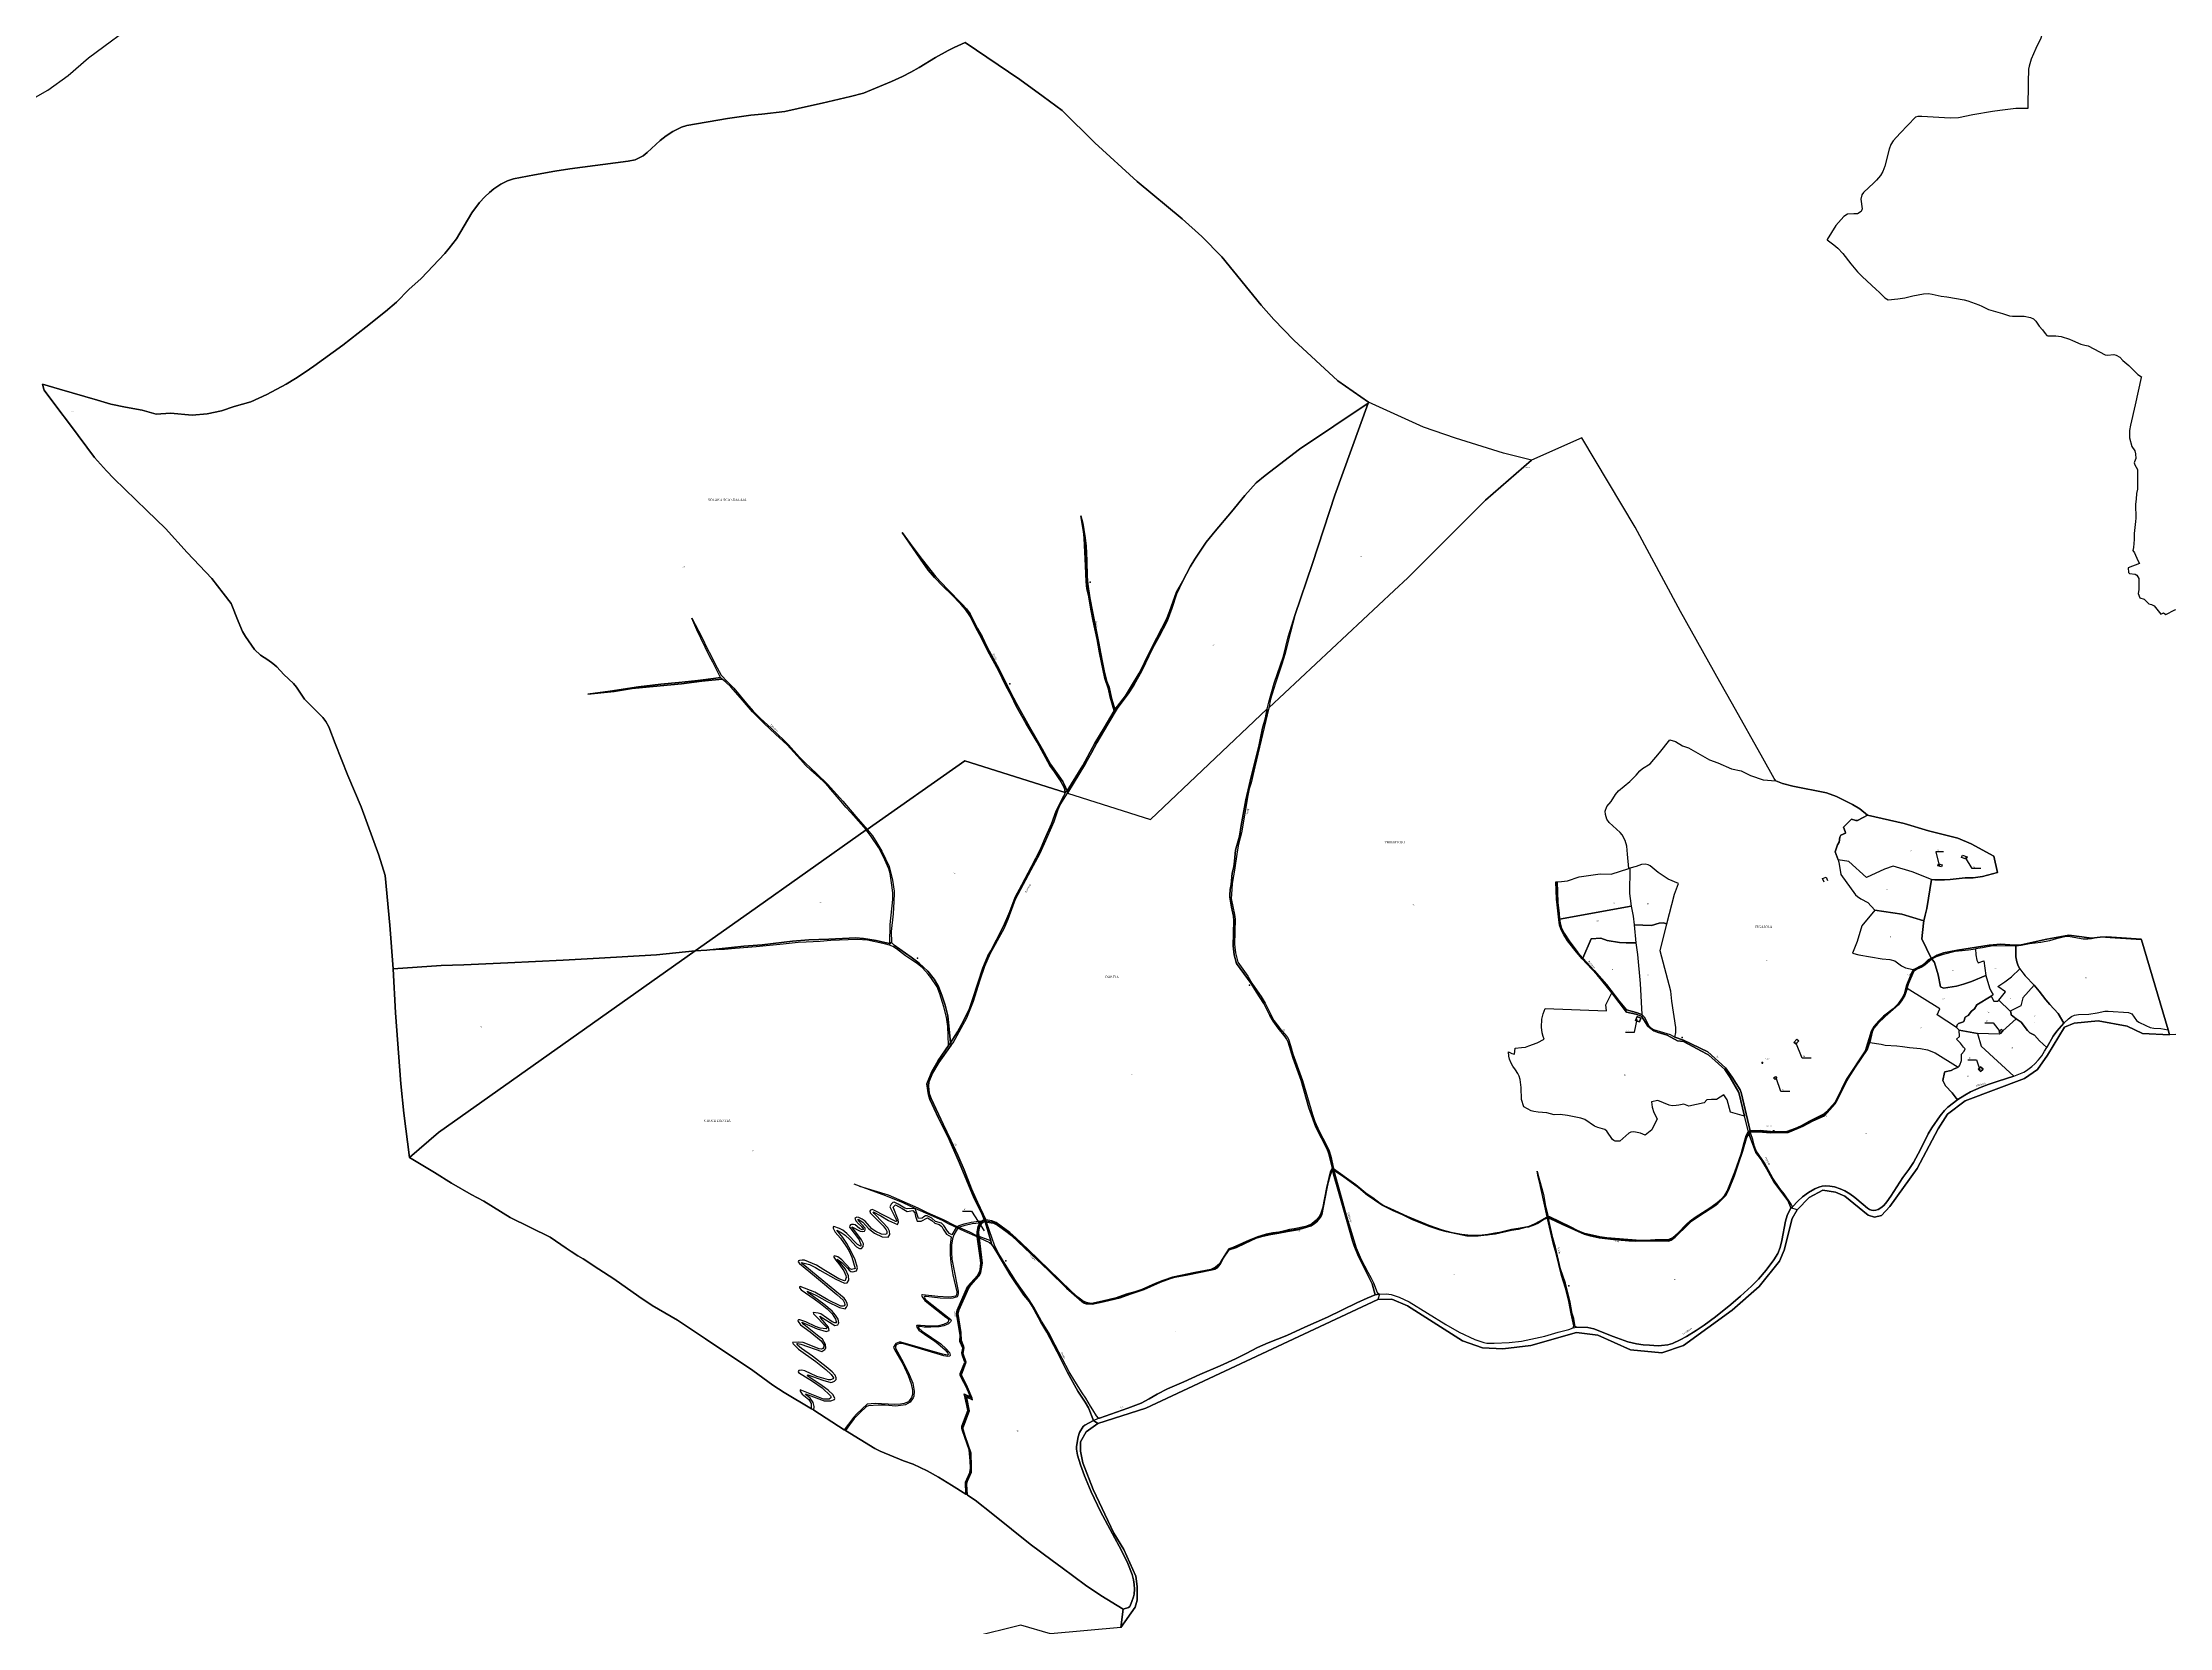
# Model space of a CAD drawing. Extents: x 1197813 to 1207132, y 6150159 to 6157836.
# Drawn here: x 1202736 to 1206394, y 6152840 to 6155564 of the extents above; entities that cross this region are included whole.
import ezdxf

# ---------------------------------------------------------------- set-up
doc = ezdxf.new("R2010")
doc.units = 0
doc.linetypes.add('CONTINU', pattern=[0])
doc.layers.get('0').update_dxf_attribs({"linetype": 'CONTINU'})
for name, color, linetype in [('1FLECHEFL', 7, 'CONTINU'), ('1LIEUDIT', 7, 'CONTINU'), ('1PARCELLE', 7, 'CONTINU'), ('1SECTION', 7, 'CONTINU'), ('1SUBDFISC', 7, 'CONTINU'), ('1SUBDSECT', 7, 'CONTINU'), ('1TRONFLUV', 7, 'CONTINU'), ('1TROUPARCELLE', 7, 'CONTINU'), ('1ZONCOMM', 7, 'CONTINU'), ('3BATIDUR', 7, 'CONTINU'), ('3CALVAIRE', 7, 'CONTINU'), ('3CALVAIRETEX', 7, 'CONTINU'), ('3CHEMIN', 7, 'CONTINU'), ('3ENSIMMO', 7, 'CONTINU'), ('3FISCLINE', 7, 'CONTINUOUS'), ('3FLECHEPAR', 7, 'CONTINU'), ('3LIEUDITTEX', 7, 'CONTINU'), ('3PARCELLETEX', 7, 'CONTINU'), ('3PONT', 7, 'CONTINU'), ('3SUBDFISCTEX', 7, 'CONTINU'), ('3TRONFLUVTEX', 7, 'CONTINU'), ('3ZONCOMMTEX', 7, 'CONTINU')]:
    doc.layers.add(name, color=color, linetype=linetype)
doc.styles.get("Standard").update_dxf_attribs({"font": 'Times New Roman'})

# ---------------------------------------------------------------- blocks, each defined once
blk = doc.blocks.new('FLECHRU1')
blk.add_point((0, 0))
blk = doc.blocks.new('DETATOPO')
for points in [[(-1.5, 0), (1.5, 0)], [(0, -1.5), (0, 1.5)]]:
    blk.add_lwpolyline(points)

msp = doc.modelspace()

# ---------------------------------------------------------------- linework, layer by layer
at = {"layer": '1LIEUDIT'}
for points in [[(1204192.61, 6154015.71), (1204184.13, 6154016.91), (1204169.28, 6154020.56), (1204147.71, 6154024.31), (1204134.09, 6154025.13), (1204087.66, 6154022.81), (1204053.34, 6154022.03), (1204025.2, 6154019.2), (1203973.38, 6154013.06), (1203941.56, 6154010.93), (1203878.03, 6154004.14), (1203857.73, 6154002.86), (1203791.24, 6153995.74), (1203692.74, 6153990.34), (1203630.77, 6153986.81), (1203535.93, 6153982.35), (1203460.35, 6153978.76), (1203420.94, 6153977.62), (1203338.44, 6153972.14), (1203332.98, 6154047.18), (1203324.93, 6154132.26), (1203313.82, 6154167.27), (1203283.78, 6154250.28), (1203260.67, 6154304.12), (1203238.63, 6154359.07), (1203227.66, 6154387.76), (1203222.79, 6154397.42), (1203217.71, 6154403.99), (1203186.22, 6154435.64), (1203172.36, 6154456.12), (1203167.27, 6154462.27), (1203150.52, 6154477.98), (1203138.28, 6154490.96), (1203131.66, 6154496.85), (1203123.01, 6154502.91), (1203110.64, 6154511.22), (1203100.06, 6154520.81), (1203084.32, 6154543.06), (1203079.62, 6154552.07), (1203072.04, 6154569.71), (1203059.71, 6154600.1), (1203046.19, 6154617.98), (1203026.72, 6154643.15), (1202984.04, 6154687.97), (1202946.81, 6154729.05), (1202914.89, 6154759.69), (1202858.01, 6154815.05), (1202845.47, 6154828.16), (1202824.85, 6154850.96), (1202783.77, 6154906.5), (1202760.22, 6154937.77), (1202738.38, 6154966.84), (1202737.65, 6154968.52), (1202735.51, 6154977.36), (1202764.84, 6154968.68), (1202829.82, 6154949.46), (1202852.73, 6154942.67), (1202878.35, 6154937.82), (1202906.73, 6154932.43), (1202930.91, 6154925.56), (1202955.87, 6154927.36), (1202992.74, 6154923.98), (1203018.86, 6154926.12), (1203043.28, 6154930.99), (1203065.18, 6154939), (1203093.62, 6154946.96), (1203121.14, 6154959.42), (1203154.29, 6154976.85), (1203170.66, 6154987.07), (1203186.99, 6154997.77), (1203201.9, 6155008.27), (1203251.82, 6155044.21), (1203291.46, 6155075.17), (1203325.13, 6155102.02), (1203344.28, 6155117.98), (1203365.51, 6155140.08), (1203386.67, 6155159.06), (1203427.17, 6155201.64), (1203435.13, 6155211.05), (1203447.19, 6155227.26), (1203473.86, 6155271.53), (1203486.87, 6155289.39), (1203496.07, 6155299.07), (1203503.95, 6155306.38), (1203511.6, 6155313.11), (1203523.66, 6155320.94), (1203535.33, 6155326.7), (1203545.46, 6155330.05), (1203581.52, 6155336.92), (1203616.34, 6155343.32), (1203642.56, 6155347.48), (1203742.59, 6155360.72), (1203754.84, 6155362.67), (1203768.36, 6155369.94), (1203775.14, 6155375.62), (1203797.77, 6155396.12), (1203808.19, 6155403.93), (1203819.63, 6155411.64), (1203834.33, 6155418.78), (1203843.67, 6155421.59), (1203913.71, 6155433.75), (1203953.89, 6155439.4), (1203972.62, 6155441.21), (1204012.17, 6155446.09), (1204057.87, 6155455.98), (1204076.57, 6155460.25), (1204125.2, 6155471.49), (1204147.36, 6155477.39), (1204195.46, 6155497.61), (1204214.6, 6155506), (1204229.14, 6155513.26), (1204243.22, 6155521.56), (1204271.54, 6155538.6), (1204293.24, 6155550.65), (1204303.55, 6155555.98), (1204322.39, 6155564.46), (1204416.25, 6155501.07), (1204456.42, 6155471.6), (1204488.86, 6155447.48), (1204545.61, 6155391.81), (1204618.2, 6155325.8), (1204695.33, 6155261.39), (1204729.33, 6155231.28), (1204763.85, 6155196.25), (1204831.29, 6155112.74), (1204853.11, 6155088.16), (1204887.34, 6155052.75), (1204963.44, 6154982.86), (1205016.18, 6154946.09), (1205015.58, 6154944.67), (1204897.41, 6154865.15), (1204838.56, 6154819.82), (1204822.73, 6154807.24), (1204803.55, 6154785.65), (1204780.45, 6154757.77), (1204752.08, 6154724.38), (1204737.09, 6154705.43), (1204717.19, 6154676), (1204709.27, 6154662.95), (1204696.39, 6154638.95), (1204685.72, 6154620.09), (1204673.84, 6154586.09), (1204668.69, 6154573.29), (1204644.19, 6154525.27), (1204630.82, 6154498.67), (1204621.52, 6154480.37), (1204608.64, 6154458.34), (1204598.05, 6154441.33), (1204580.22, 6154418.26), (1204578.55, 6154415.42), (1204561.18, 6154386.28), (1204545.05, 6154359.65), (1204524.58, 6154321.56), (1204497.62, 6154278.17), (1204494.46, 6154275.13), (1204493.73, 6154272.92), (1204492.05, 6154269.13), (1204487.77, 6154261.85), (1204479.01, 6154243.55), (1204471.02, 6154221.42), (1204458.81, 6154194.39), (1204451.66, 6154177.44), (1204436.57, 6154147.57), (1204419.57, 6154116.54), (1204408.05, 6154095.17), (1204398.9, 6154070.63), (1204388.46, 6154045.26), (1204376.11, 6154021.52), (1204366.23, 6154003.08), (1204361.3, 6153994.52), (1204352.58, 6153973.78), (1204335.56, 6153920.84), (1204329, 6153902.08), (1204316.25, 6153875.96), (1204308.92, 6153863.67), (1204296.89, 6153844.87), (1204292.5, 6153890.99), (1204287.88, 6153909.6), (1204282.06, 6153926.78), (1204276.47, 6153941.4), (1204268.8, 6153954.3), (1204258.27, 6153967.76), (1204243.36, 6153981.8), (1204229.67, 6153991.68), (1204200.08, 6154012.51), (1204195.49, 6154016.97), (1204192.61, 6154015.71)], [(1205035.01, 6153412.32), (1205031.97, 6153403.55), (1205056.4, 6153403.78), (1205083, 6153392.39), (1205177.62, 6153332.11), (1205212.14, 6153320.41), (1205247.16, 6153318.32), (1205295.36, 6153324.04), (1205373.45, 6153346.39), (1205410.18, 6153341.82), (1205466.83, 6153316.87), (1205520.73, 6153311.92), (1205557.88, 6153324.32), (1205641.23, 6153384.92), (1205687.87, 6153425.63), (1205722.85, 6153469.13), (1205730.86, 6153487.97), (1205744.49, 6153542.74), (1205753.11, 6153557.63), (1205742.52, 6153561.05), (1205740.82, 6153565.69), (1205737.02, 6153573.62), (1205712.94, 6153605.51), (1205698.23, 6153632.39), (1205691.68, 6153643.53), (1205681.91, 6153655.97), (1205671.19, 6153685.32), (1205670.42, 6153688.72), (1205669.54, 6153691.88), (1205662.84, 6153718.57), (1205652.78, 6153759.39), (1205638.13, 6153785), (1205628.87, 6153799), (1205601.35, 6153823.25), (1205597.39, 6153825.95), (1205557.54, 6153847.23), (1205547.5, 6153848.18), (1205529.75, 6153858.08), (1205512.56, 6153862.88), (1205506.79, 6153865.27), (1205496.6, 6153873.12), (1205485.49, 6153890.48), (1205476, 6153893.99), (1205459.93, 6153897.17), (1205434.53, 6153930.77), (1205417.48, 6153951.8), (1205408.8, 6153962.07), (1205383.76, 6153989.18), (1205373.54, 6154000.44), (1205358.15, 6154019.88), (1205351.9, 6154030.21), (1205347.47, 6154038.77), (1205344.54, 6154046.94), (1205342.56, 6154061.32), (1205341.1, 6154077), (1205339.11, 6154091.94), (1205338.38, 6154121.47), (1205340.43, 6154121.56), (1205348.14, 6154121.98), (1205358.4, 6154123.4), (1205378.53, 6154130.15), (1205414.61, 6154135.42), (1205433.15, 6154134.84), (1205463.54, 6154144.61), (1205461.34, 6154169.27), (1205460.04, 6154182.67), (1205457.35, 6154192.72), (1205452.42, 6154202.18), (1205448.99, 6154206.18), (1205429.88, 6154223.37), (1205425.67, 6154229.28), (1205423.36, 6154237.22), (1205422.81, 6154243.07), (1205425.69, 6154251.07), (1205433.63, 6154259.75), (1205441.09, 6154271.43), (1205445.98, 6154277.78), (1205465.23, 6154293.96), (1205476.35, 6154304.74), (1205482.68, 6154312.13), (1205487.01, 6154316.32), (1205500.45, 6154324.32), (1205516.61, 6154343.23), (1205534.23, 6154365.49), (1205543.82, 6154362.5), (1205555.79, 6154355.49), (1205566.63, 6154351.67), (1205602.3, 6154331.12), (1205616.84, 6154326.32), (1205640.43, 6154315.85), (1205657.02, 6154312.32), (1205672.87, 6154304.56), (1205694.57, 6154296.94), (1205716.82, 6154295.02), (1205713.73, 6154299.14), (1205694.19, 6154333.93), (1205641.93, 6154426.91), (1205620.32, 6154465.3), (1205552.51, 6154586.44), (1205474.76, 6154731.49), (1205382.72, 6154885), (1205296.24, 6154846.62), (1205248.08, 6154858.75), (1205165.59, 6154884.01), (1205110.44, 6154902.95), (1205016.18, 6154946.09), (1205015.58, 6154944.67), (1204957.85, 6154786.07), (1204919.73, 6154668.84), (1204889.08, 6154579.2), (1204882.03, 6154550.48), (1204872.35, 6154512.48), (1204866.94, 6154495.67), (1204855.83, 6154463.05), (1204847.71, 6154435.26), (1204844.48, 6154420.5), (1204820.51, 6154319.46), (1204813.94, 6154291.69), (1204810.82, 6154281.29), (1204808.55, 6154270), (1204797.83, 6154205.68), (1204792.65, 6154185.99), (1204790, 6154172.94), (1204785.6, 6154141.42), (1204781.73, 6154118.36), (1204780.12, 6154099.81), (1204780.06, 6154092.65), (1204785.7, 6154065.09), (1204786.43, 6154057.48), (1204785.61, 6154014.34), (1204787.05, 6153999.34), (1204791.41, 6153983.21), (1204808.47, 6153959.11), (1204815.62, 6153947.36), (1204831.3, 6153924.11), (1204838.23, 6153912.72), (1204853.36, 6153882.98), (1204863.08, 6153870.51), (1204875.92, 6153855.52), (1204878.69, 6153850.69), (1204882.04, 6153840.01), (1204885.66, 6153825.93), (1204902.27, 6153779.95), (1204919.47, 6153721.73), (1204923.53, 6153709.47), (1204931.18, 6153693.06), (1204943.99, 6153668.63), (1204948.14, 6153659.27), (1204951.28, 6153649.8), (1204956.01, 6153628.42), (1204956.62, 6153625.4), (1204967.26, 6153586.23), (1204978.18, 6153546.44), (1204994.51, 6153492.17), (1205003.4, 6153472.38), (1205014.63, 6153450.41), (1205020.66, 6153439.97), (1205024.72, 6153432.15), (1205031.13, 6153415.35), (1205035.01, 6153412.32)], [(1204293.45, 6153839.83), (1204296.89, 6153844.87), (1204308.92, 6153863.67), (1204316.25, 6153875.96), (1204329, 6153902.08), (1204335.56, 6153920.84), (1204352.58, 6153973.78), (1204361.3, 6153994.52), (1204366.23, 6154003.08), (1204376.11, 6154021.52), (1204388.46, 6154045.26), (1204398.9, 6154070.63), (1204408.05, 6154095.17), (1204419.57, 6154116.54), (1204436.57, 6154147.57), (1204451.66, 6154177.44), (1204458.81, 6154194.39), (1204471.02, 6154221.42), (1204479.01, 6154243.55), (1204487.77, 6154261.85), (1204492.05, 6154269.13), (1204493.73, 6154272.92), (1204494.46, 6154275.13), (1204497.62, 6154278.17), (1204524.58, 6154321.56), (1204545.05, 6154359.65), (1204561.18, 6154386.28), (1204578.55, 6154415.42), (1204580.22, 6154418.26), (1204598.05, 6154441.33), (1204608.64, 6154458.34), (1204621.52, 6154480.37), (1204630.82, 6154498.67), (1204644.19, 6154525.27), (1204668.69, 6154573.29), (1204673.84, 6154586.09), (1204685.72, 6154620.09), (1204696.39, 6154638.95), (1204709.27, 6154662.95), (1204717.19, 6154676), (1204737.09, 6154705.43), (1204752.08, 6154724.38), (1204780.45, 6154757.77), (1204803.55, 6154785.65), (1204822.73, 6154807.24), (1204838.56, 6154819.82), (1204897.41, 6154865.15), (1205015.58, 6154944.67), (1204957.85, 6154786.07), (1204919.73, 6154668.84), (1204889.08, 6154579.2), (1204882.03, 6154550.48), (1204872.35, 6154512.48), (1204866.94, 6154495.67), (1204855.83, 6154463.05), (1204847.71, 6154435.26), (1204844.48, 6154420.5), (1204820.51, 6154319.46), (1204813.94, 6154291.69), (1204810.82, 6154281.29), (1204808.55, 6154270), (1204797.83, 6154205.68), (1204792.65, 6154185.99), (1204790, 6154172.94), (1204785.6, 6154141.42), (1204781.73, 6154118.36), (1204780.12, 6154099.81), (1204780.06, 6154092.65), (1204785.7, 6154065.09), (1204786.43, 6154057.48), (1204785.61, 6154014.34), (1204787.05, 6153999.34), (1204791.41, 6153983.21), (1204808.47, 6153959.11), (1204815.62, 6153947.36), (1204831.3, 6153924.11), (1204838.23, 6153912.72), (1204853.36, 6153882.98), (1204863.08, 6153870.51), (1204875.92, 6153855.52), (1204878.69, 6153850.69), (1204882.04, 6153840.01), (1204885.66, 6153825.93), (1204902.27, 6153779.95), (1204919.47, 6153721.73), (1204923.53, 6153709.47), (1204931.18, 6153693.06), (1204943.99, 6153668.63), (1204948.14, 6153659.27), (1204951.28, 6153649.8), (1204956.01, 6153628.42), (1204956.62, 6153625.4), (1204967.26, 6153586.23), (1204978.18, 6153546.44), (1204994.51, 6153492.17), (1205003.4, 6153472.38), (1205014.63, 6153450.41), (1205020.66, 6153439.97), (1205024.72, 6153432.15), (1205031.13, 6153415.35), (1205035.01, 6153412.32), (1205031.97, 6153403.55), (1204633.03, 6153216.71), (1204550.2, 6153190.13), (1204542.8, 6153195.1), (1204534.31, 6153217.15), (1204528.85, 6153226.98), (1204516.31, 6153245.79), (1204498.5, 6153277.79), (1204480.32, 6153313.42), (1204462.81, 6153347), (1204452.22, 6153364.62), (1204437.51, 6153391.9), (1204432.79, 6153399.25), (1204423.19, 6153410.9), (1204399.48, 6153445.74), (1204378.85, 6153481.02), (1204370.99, 6153494.17), (1204367.79, 6153498.35), (1204366.27, 6153504.09), (1204357.39, 6153535.24), (1204356.38, 6153537.73), (1204355.02, 6153541.15), (1204350.19, 6153552.12), (1204338.05, 6153577), (1204312.71, 6153637.55), (1204294.56, 6153678.22), (1204276.49, 6153714.97), (1204261.55, 6153747.01), (1204259.11, 6153755.28), (1204256.33, 6153773.98), (1204264.9, 6153795.54), (1204275.65, 6153814.11), (1204293.45, 6153839.83)], [(1205669.54, 6153691.88), (1205662.84, 6153718.57), (1205652.78, 6153759.39), (1205638.13, 6153785), (1205628.87, 6153799), (1205601.35, 6153823.25), (1205597.39, 6153825.95), (1205557.54, 6153847.23), (1205547.5, 6153848.18), (1205529.75, 6153858.08), (1205512.56, 6153862.88), (1205506.79, 6153865.27), (1205496.6, 6153873.12), (1205485.49, 6153890.48), (1205476, 6153893.99), (1205459.93, 6153897.17), (1205434.53, 6153930.77), (1205417.48, 6153951.8), (1205408.8, 6153962.07), (1205383.76, 6153989.18), (1205373.54, 6154000.44), (1205358.15, 6154019.88), (1205351.9, 6154030.21), (1205347.47, 6154038.77), (1205344.54, 6154046.94), (1205342.56, 6154061.32), (1205341.1, 6154077), (1205339.11, 6154091.94), (1205338.38, 6154121.47), (1205340.43, 6154121.56), (1205348.14, 6154121.98), (1205358.4, 6154123.4), (1205378.53, 6154130.15), (1205414.61, 6154135.42), (1205433.15, 6154134.84), (1205463.54, 6154144.61), (1205461.34, 6154169.27), (1205460.04, 6154182.67), (1205457.35, 6154192.72), (1205452.42, 6154202.18), (1205448.99, 6154206.18), (1205429.88, 6154223.37), (1205425.67, 6154229.28), (1205423.36, 6154237.22), (1205422.81, 6154243.07), (1205425.69, 6154251.07), (1205433.63, 6154259.75), (1205441.09, 6154271.43), (1205445.98, 6154277.78), (1205465.23, 6154293.96), (1205476.35, 6154304.74), (1205482.68, 6154312.13), (1205487.01, 6154316.32), (1205500.45, 6154324.32), (1205516.61, 6154343.23), (1205534.23, 6154365.49), (1205543.82, 6154362.5), (1205555.79, 6154355.49), (1205566.63, 6154351.67), (1205602.3, 6154331.12), (1205616.84, 6154326.32), (1205640.43, 6154315.85), (1205657.02, 6154312.32), (1205672.87, 6154304.56), (1205694.57, 6154296.94), (1205716.82, 6154295.02), (1205728.02, 6154290.54), (1205745.87, 6154285.93), (1205803.77, 6154274.56), (1205820.69, 6154268.05), (1205848.55, 6154254.69), (1205861.1, 6154246.98), (1205874.33, 6154236.23), (1205937.29, 6154221.99), (1205979.34, 6154209.39), (1206029.45, 6154196.75), (1206052.6, 6154186.98), (1206091.6, 6154165.88), (1206097.87, 6154137.59), (1206071.91, 6154130.48), (1206055.97, 6154128.3), (1206042.27, 6154128.35), (1206016.39, 6154125.73), (1206006.39, 6154124.72), (1205990.18, 6154125.09), (1205984.2, 6154125.22), (1205976.26, 6154075.63), (1205973.61, 6154064.33), (1205971.23, 6154054.18), (1205970.33, 6154050.35), (1205967.86, 6154023.76), (1205983.66, 6153990.45), (1205984.49, 6153989.6), (1205993.9, 6153995.65), (1206004.96, 6153999.31), (1206028.86, 6154004.01), (1206083.19, 6154012.48), (1206103.43, 6154014.15), (1206126.2, 6154012.34), (1206138.28, 6154013.23), (1206182.87, 6154023.14), (1206220.61, 6154029.93), (1206242.59, 6154026.97), (1206259.56, 6154024.72), (1206274.15, 6154026.46), (1206285.43, 6154026.88), (1206311.17, 6154025.12), (1206344.87, 6154023.13), (1206345.49, 6154021.54), (1206391.06, 6153867.13), (1206393.55, 6153858.27), (1206346.91, 6153860.59), (1206320.93, 6153873.41), (1206271.18, 6153882.78), (1206229.41, 6153878.63), (1206213.07, 6153871.52), (1206184.01, 6153823.44), (1206166.5, 6153799.08), (1206144.09, 6153783.54), (1206041.95, 6153745.07), (1206012.04, 6153722.05), (1205995.82, 6153696.75), (1205959.55, 6153628.79), (1205912.72, 6153563.01), (1205898.03, 6153548.02), (1205886.13, 6153544.77), (1205875.18, 6153548.59), (1205835.48, 6153580.84), (1205819.33, 6153588.19), (1205797.65, 6153591.41), (1205773.86, 6153578.91), (1205753.11, 6153557.63), (1205742.52, 6153561.05), (1205740.82, 6153565.69), (1205737.02, 6153573.62), (1205712.94, 6153605.51), (1205698.23, 6153632.39), (1205691.68, 6153643.53), (1205681.91, 6153655.97), (1205671.19, 6153685.32), (1205670.42, 6153688.72), (1205669.54, 6153691.88)], [(1204192.61, 6154015.71), (1204195.49, 6154016.97), (1204200.08, 6154012.51), (1204229.67, 6153991.68), (1204243.36, 6153981.8), (1204258.27, 6153967.76), (1204268.8, 6153954.3), (1204276.47, 6153941.4), (1204282.06, 6153926.78), (1204287.88, 6153909.6), (1204292.5, 6153890.99), (1204296.89, 6153844.87), (1204293.45, 6153839.83), (1204275.65, 6153814.11), (1204264.9, 6153795.54), (1204256.33, 6153773.98), (1204259.11, 6153755.28), (1204261.55, 6153747.01), (1204276.49, 6153714.97), (1204294.56, 6153678.22), (1204312.71, 6153637.55), (1204338.05, 6153577), (1204350.19, 6153552.12), (1204355.02, 6153541.15), (1204356.38, 6153537.73), (1204357.39, 6153535.24), (1204366.27, 6153504.09), (1204367.79, 6153498.35), (1204370.99, 6153494.17), (1204378.85, 6153481.02), (1204399.48, 6153445.74), (1204423.19, 6153410.9), (1204432.79, 6153399.25), (1204437.51, 6153391.9), (1204452.22, 6153364.62), (1204462.81, 6153347), (1204480.32, 6153313.42), (1204498.5, 6153277.79), (1204516.31, 6153245.79), (1204528.85, 6153226.98), (1204534.31, 6153217.15), (1204542.8, 6153195.1), (1204550.2, 6153190.13), (1204530.17, 6153175.98), (1204520.56, 6153158.68), (1204520.69, 6153142.37), (1204524.74, 6153122.68), (1204542.33, 6153076.77), (1204578.28, 6153001.63), (1204595.22, 6152973.63), (1204615.87, 6152927.82), (1204618.26, 6152909.73), (1204618.25, 6152886.68), (1204614.64, 6152874.58), (1204589.92, 6152839.54), (1204593.82, 6152870.78), (1204555.73, 6152894.62), (1204529.05, 6152912.15), (1204489.19, 6152942.14), (1204471.71, 6152954.4), (1204434.36, 6152982.69), (1204369.84, 6153034.05), (1204339.38, 6153058.53), (1204326.44, 6153066.99), (1204325.05, 6153067.86), (1204323.66, 6153068.74), (1204298.84, 6153084.25), (1204276.35, 6153098.16), (1204257.15, 6153108.56), (1204232.71, 6153120.31), (1204216.5, 6153125.74), (1204176.12, 6153142.69), (1204166.96, 6153147.09), (1204116.74, 6153178.02), (1204114.45, 6153179.54), (1204061.79, 6153213.21), (1204057.8, 6153215.67), (1204011.02, 6153243.25), (1204001.01, 6153249.64), (1203991.31, 6153256.25), (1203957.32, 6153281.14), (1203875.68, 6153335.73), (1203827.7, 6153367.71), (1203784.11, 6153392.8), (1203760.92, 6153408.8), (1203717.79, 6153439.12), (1203692.06, 6153455.66), (1203665.24, 6153473.23), (1203656.43, 6153478.3), (1203644.58, 6153485.78), (1203635.89, 6153491.69), (1203608.74, 6153510.75), (1203540.05, 6153544.2), (1203494.39, 6153572.2), (1203472.78, 6153584.16), (1203438.64, 6153603.32), (1203409.76, 6153621.87), (1203366.65, 6153647.38), (1203356.65, 6153723.93), (1203351.64, 6153774.29), (1203342.57, 6153896.35), (1203338.44, 6153972.14), (1203420.94, 6153977.62), (1203460.35, 6153978.76), (1203535.93, 6153982.35), (1203630.77, 6153986.81), (1203692.74, 6153990.34), (1203791.24, 6153995.74), (1203857.73, 6154002.86), (1203878.03, 6154004.14), (1203941.56, 6154010.93), (1203973.38, 6154013.06), (1204025.2, 6154019.2), (1204053.34, 6154022.03), (1204087.66, 6154022.81), (1204134.09, 6154025.13), (1204147.71, 6154024.31), (1204169.28, 6154020.56), (1204184.13, 6154016.91), (1204192.61, 6154015.71)]]:
    msp.add_lwpolyline(points, close=True, dxfattribs=at)
at = {"layer": '1PARCELLE'}
for points in [[(1202738.38, 6154966.84), (1202760.22, 6154937.77), (1202783.77, 6154906.5), (1202824.85, 6154850.96), (1202845.47, 6154828.16), (1202858.01, 6154815.05), (1202914.89, 6154759.69), (1202946.81, 6154729.05), (1202984.04, 6154687.97), (1203026.72, 6154643.15), (1203046.19, 6154617.98), (1203059.71, 6154600.1), (1203072.04, 6154569.71), (1203079.62, 6154552.07), (1203084.32, 6154543.06), (1203100.06, 6154520.81), (1203110.64, 6154511.22), (1203123.01, 6154502.91), (1203131.66, 6154496.85), (1203138.28, 6154490.96), (1203150.52, 6154477.98), (1203167.27, 6154462.27), (1203172.36, 6154456.12), (1203186.22, 6154435.64), (1203217.71, 6154403.99), (1203222.79, 6154397.42), (1203227.66, 6154387.76), (1203238.63, 6154359.07), (1203260.67, 6154304.12), (1203283.78, 6154250.28), (1203313.82, 6154167.27), (1203324.93, 6154132.26), (1203332.98, 6154047.18), (1203338.44, 6153972.14), (1203420.94, 6153977.62), (1203460.35, 6153978.76), (1203535.93, 6153982.35), (1203630.77, 6153986.81), (1203692.74, 6153990.34), (1203791.24, 6153995.74), (1203857.73, 6154002.86), (1203951.5, 6154068.62), (1204152.02, 6154210.6), (1204125.76, 6154240.61), (1204116.87, 6154249.98), (1204105.57, 6154263.39), (1204088, 6154284.44), (1204079.76, 6154292.73), (1204071.22, 6154300.88), (1204056.93, 6154313.31), (1204047.95, 6154321.8), (1204039, 6154331.59), (1204016.45, 6154356.81), (1203996.22, 6154375.58), (1203976.06, 6154394.4), (1203956.61, 6154413.73), (1203939.14, 6154433.87), (1203919.2, 6154456.65), (1203910.84, 6154464.49), (1203904.65, 6154469.85), (1203869.38, 6154466.54), (1203834.41, 6154461.99), (1203785.94, 6154457.35), (1203749.62, 6154454.1), (1203718.53, 6154448.8), (1203673.31, 6154443.96), (1203711.55, 6154449.03), (1203734.02, 6154452.62), (1203760.31, 6154456.98), (1203799.13, 6154461.44), (1203829.74, 6154464.1), (1203862.62, 6154467.86), (1203889.24, 6154471.14), (1203901.37, 6154472.94), (1203888.29, 6154499.42), (1203882.73, 6154509.74), (1203867.88, 6154540.29), (1203860.67, 6154555), (1203851.95, 6154575.04), (1203869.2, 6154542), (1203879.18, 6154521.43), (1203884.58, 6154512.14), (1203892.37, 6154495.57), (1203902.9, 6154476.73), (1203913.2, 6154465.74), (1203924.19, 6154454.5), (1203946.14, 6154427.85), (1203957.84, 6154414.86), (1203970.22, 6154402.54), (1203988.52, 6154385.54), (1204010.43, 6154365.19), (1204018.43, 6154357.09), (1204037.45, 6154335.98), (1204046.86, 6154326.33), (1204066.85, 6154307.69), (1204086.22, 6154288.79), (1204112.07, 6154260.43), (1204134.4, 6154233.95), (1204153.76, 6154211.38), (1204321.58, 6154329.64), (1204494.46, 6154275.13), (1204493.97, 6154280.03), (1204491.98, 6154284.93), (1204485.29, 6154297.03), (1204476, 6154310.77), (1204468.15, 6154321.27), (1204445.95, 6154361.68), (1204427.44, 6154392.98), (1204410.26, 6154423.74), (1204401.54, 6154441.81), (1204392.46, 6154458.48), (1204379.4, 6154484.84), (1204361.28, 6154518.09), (1204350.66, 6154540.15), (1204339.88, 6154559.48), (1204331.32, 6154577.18), (1204322.91, 6154589.89), (1204314.81, 6154599.1), (1204298.02, 6154616.28), (1204284.64, 6154629.28), (1204269.62, 6154644.97), (1204258.8, 6154657.49), (1204245.64, 6154676.04), (1204232.91, 6154694.81), (1204213.91, 6154721.95), (1204227.71, 6154703.4), (1204248.59, 6154675.46), (1204272.06, 6154646.13), (1204292.04, 6154624.82), (1204316.85, 6154599.71), (1204324.86, 6154590.94), (1204330.85, 6154582.43), (1204343.5, 6154557.3), (1204351.44, 6154543.56), (1204360.21, 6154525.08), (1204380.55, 6154487.16), (1204400.54, 6154447.61), (1204410.7, 6154428.05), (1204433.12, 6154387.98), (1204454.92, 6154350.06), (1204469.24, 6154323.61), (1204483.16, 6154303.51), (1204490.24, 6154293.84), (1204492.26, 6154290.46), (1204497.62, 6154278.17), (1204524.58, 6154321.56), (1204545.05, 6154359.65), (1204561.18, 6154386.28), (1204578.55, 6154415.42), (1204571.54, 6154439.01), (1204568.91, 6154452.7), (1204562.51, 6154470.79), (1204553.42, 6154515), (1204549.6, 6154538.03), (1204542.71, 6154569.91), (1204538.57, 6154590.34), (1204534.91, 6154611.61), (1204531.82, 6154625.28), (1204530.51, 6154638.09), (1204529.29, 6154664.85), (1204526.82, 6154712.52), (1204525.93, 6154723.96), (1204521.53, 6154750.99), (1204524.49, 6154738.13), (1204528.72, 6154712.85), (1204530.25, 6154699.19), (1204531.36, 6154673.56), (1204531.92, 6154646.16), (1204533.17, 6154633.12), (1204536.52, 6154609.69), (1204541.08, 6154586.19), (1204551.72, 6154534.82), (1204557.87, 6154501.71), (1204562.1, 6154481.14), (1204566.14, 6154466.01), (1204569.75, 6154456.23), (1204574.19, 6154437.4), (1204578.24, 6154423.85), (1204580.22, 6154418.26), (1204598.05, 6154441.33), (1204608.64, 6154458.34), (1204621.52, 6154480.37), (1204630.82, 6154498.67), (1204644.19, 6154525.27), (1204668.69, 6154573.29), (1204673.84, 6154586.09), (1204685.72, 6154620.09), (1204696.39, 6154638.95), (1204709.27, 6154662.95), (1204717.19, 6154676), (1204737.09, 6154705.43), (1204752.08, 6154724.38), (1204780.45, 6154757.77), (1204803.55, 6154785.65), (1204822.73, 6154807.24), (1204838.56, 6154819.82), (1204897.41, 6154865.15), (1205015.58, 6154944.67), (1205016.18, 6154946.09), (1204963.44, 6154982.86), (1204887.34, 6155052.75), (1204853.11, 6155088.16), (1204831.29, 6155112.74), (1204763.85, 6155196.25), (1204729.33, 6155231.28), (1204695.33, 6155261.39), (1204618.2, 6155325.8), (1204545.61, 6155391.81), (1204488.86, 6155447.48), (1204456.42, 6155471.6), (1204416.25, 6155501.07), (1204322.39, 6155564.46), (1204303.55, 6155555.98), (1204293.24, 6155550.65), (1204271.54, 6155538.6), (1204243.22, 6155521.56), (1204229.14, 6155513.26), (1204214.6, 6155506), (1204195.46, 6155497.61), (1204147.36, 6155477.39), (1204125.2, 6155471.49), (1204076.57, 6155460.25), (1204057.87, 6155455.98), (1204012.17, 6155446.09), (1203972.62, 6155441.21), (1203953.89, 6155439.4), (1203913.71, 6155433.75), (1203843.67, 6155421.59), (1203834.33, 6155418.78), (1203819.63, 6155411.64), (1203808.19, 6155403.93), (1203797.77, 6155396.12), (1203775.14, 6155375.62), (1203768.36, 6155369.94), (1203754.84, 6155362.67), (1203742.59, 6155360.72), (1203642.56, 6155347.48), (1203616.34, 6155343.32), (1203581.52, 6155336.92), (1203545.46, 6155330.05), (1203535.33, 6155326.7), (1203523.66, 6155320.94), (1203511.6, 6155313.11), (1203503.95, 6155306.38), (1203496.07, 6155299.07), (1203486.87, 6155289.39), (1203473.86, 6155271.53), (1203447.19, 6155227.26), (1203435.13, 6155211.05), (1203427.17, 6155201.64), (1203386.67, 6155159.06), (1203365.51, 6155140.08), (1203344.28, 6155117.98), (1203325.13, 6155102.02), (1203291.46, 6155075.17), (1203251.82, 6155044.21), (1203201.9, 6155008.27), (1203186.99, 6154997.77), (1203170.66, 6154987.07), (1203154.29, 6154976.85), (1203121.14, 6154959.42), (1203093.62, 6154946.96), (1203065.18, 6154939), (1203043.28, 6154930.99), (1203018.86, 6154926.12), (1202992.74, 6154923.98), (1202955.87, 6154927.36), (1202930.91, 6154925.56), (1202906.73, 6154932.43), (1202878.35, 6154937.82), (1202852.73, 6154942.67), (1202829.82, 6154949.46), (1202764.84, 6154968.68), (1202735.51, 6154977.36), (1202737.65, 6154968.52), (1202738.38, 6154966.84)], [(1205016.18, 6154946.09), (1205015.58, 6154944.67), (1204957.85, 6154786.07), (1204919.73, 6154668.84), (1204889.08, 6154579.2), (1204882.03, 6154550.48), (1204872.35, 6154512.48), (1204866.94, 6154495.67), (1204855.83, 6154463.05), (1204847.71, 6154435.26), (1204844.48, 6154420.5), (1205060.26, 6154622.42), (1205083.89, 6154644.38), (1205103.76, 6154664.15), (1205217.5, 6154777.42), (1205296.24, 6154846.62), (1205248.08, 6154858.75), (1205165.59, 6154884.01), (1205110.44, 6154902.95), (1205016.18, 6154946.09)], [(1205015.58, 6154944.67), (1204897.41, 6154865.15), (1204838.56, 6154819.82), (1204822.73, 6154807.24), (1204803.55, 6154785.65), (1204780.45, 6154757.77), (1204752.08, 6154724.38), (1204737.09, 6154705.43), (1204717.19, 6154676), (1204709.27, 6154662.95), (1204696.39, 6154638.95), (1204685.75, 6154615.95), (1204677.6, 6154591.29), (1204669.78, 6154569.93), (1204655.79, 6154543.32), (1204644.72, 6154522.42), (1204626.04, 6154484.05), (1204612.67, 6154459.4), (1204602.76, 6154444.76), (1204583.76, 6154419.28), (1204567.54, 6154392.37), (1204548.77, 6154360.68), (1204539.56, 6154343.12), (1204529.24, 6154324.98), (1204498.11, 6154274.15), (1204641.29, 6154228.91), (1204841.97, 6154418.9), (1204844.38, 6154430.32), (1204853.53, 6154463.08), (1204869.68, 6154509.49), (1204877.67, 6154542.61), (1204889.08, 6154579.2), (1204919.73, 6154668.84), (1204957.85, 6154786.07), (1205015.58, 6154944.67)], [(1205463.54, 6154144.61), (1205461.34, 6154169.27), (1205460.04, 6154182.67), (1205457.35, 6154192.72), (1205452.42, 6154202.18), (1205448.99, 6154206.18), (1205429.88, 6154223.37), (1205425.67, 6154229.28), (1205423.36, 6154237.22), (1205422.81, 6154243.07), (1205425.69, 6154251.07), (1205433.63, 6154259.75), (1205441.09, 6154271.43), (1205445.98, 6154277.78), (1205465.23, 6154293.96), (1205476.35, 6154304.74), (1205482.68, 6154312.13), (1205487.01, 6154316.32), (1205500.45, 6154324.32), (1205516.61, 6154343.23), (1205534.23, 6154365.49), (1205543.82, 6154362.5), (1205555.79, 6154355.49), (1205566.63, 6154351.67), (1205602.3, 6154331.12), (1205616.84, 6154326.32), (1205640.43, 6154315.85), (1205657.02, 6154312.32), (1205672.87, 6154304.56), (1205694.57, 6154296.94), (1205716.82, 6154295.02), (1205713.73, 6154299.14), (1205694.19, 6154333.93), (1205641.93, 6154426.91), (1205620.32, 6154465.3), (1205552.51, 6154586.44), (1205474.76, 6154731.49), (1205382.72, 6154885), (1205296.24, 6154846.62), (1205217.5, 6154777.42), (1205103.76, 6154664.15), (1205083.89, 6154644.38), (1205060.26, 6154622.42), (1204844.48, 6154420.5), (1204820.51, 6154319.46), (1204813.94, 6154291.69), (1204810.82, 6154281.29), (1204808.55, 6154270), (1204797.83, 6154205.68), (1204792.65, 6154185.99), (1204790, 6154172.94), (1204785.6, 6154141.42), (1204781.73, 6154118.36), (1204780.12, 6154099.81), (1204780.06, 6154092.65), (1204785.7, 6154065.09), (1204786.43, 6154057.48), (1204785.61, 6154014.34), (1204787.05, 6153999.34), (1204791.41, 6153983.21), (1204808.47, 6153959.11), (1204815.62, 6153947.36), (1204831.3, 6153924.11), (1204838.23, 6153912.72), (1204853.36, 6153882.98), (1204863.08, 6153870.51), (1204875.92, 6153855.52), (1204878.69, 6153850.69), (1204882.04, 6153840.01), (1204885.66, 6153825.93), (1204902.27, 6153779.95), (1204919.47, 6153721.73), (1204923.53, 6153709.47), (1204931.18, 6153693.06), (1204943.99, 6153668.63), (1204948.14, 6153659.27), (1204951.28, 6153649.8), (1204956.01, 6153628.42), (1204994.23, 6153600.98), (1205011.65, 6153586.54), (1205023.69, 6153578.5), (1205036.21, 6153568.99), (1205042.4, 6153565.26), (1205052.61, 6153560.13), (1205082.48, 6153546.76), (1205119.74, 6153531.28), (1205142.44, 6153523.43), (1205157.7, 6153519.06), (1205176.57, 6153515.48), (1205191.87, 6153514.05), (1205206.96, 6153513.98), (1205221.47, 6153515.76), (1205233.28, 6153517.82), (1205241.52, 6153519.4), (1205261.69, 6153524.32), (1205273.54, 6153526.28), (1205292.2, 6153529.69), (1205301.33, 6153533.74), (1205309.93, 6153538.17), (1205323.1, 6153545.69), (1205316.99, 6153574.02), (1205310.11, 6153605.82), (1205307.78, 6153614.53), (1205305.96, 6153623.95), (1205308.75, 6153612.76), (1205311.2, 6153604.72), (1205316.75, 6153584.1), (1205320.64, 6153564.07), (1205325.12, 6153546.22), (1205327.24, 6153545.84), (1205362.71, 6153528.93), (1205374.77, 6153522.4), (1205385.96, 6153518.26), (1205396.18, 6153515.46), (1205413.74, 6153511.76), (1205426.08, 6153509.74), (1205483.72, 6153505.15), (1205493.13, 6153505.58), (1205509.12, 6153506.54), (1205518.87, 6153506.61), (1205529.8, 6153506.33), (1205533.35, 6153507.17), (1205539.45, 6153509.9), (1205548.84, 6153518.1), (1205562.27, 6153532.28), (1205569.01, 6153538.36), (1205578.04, 6153544.84), (1205603.11, 6153560.71), (1205615.64, 6153569.88), (1205623.08, 6153576.64), (1205628.67, 6153582.99), (1205632.78, 6153589.55), (1205646.01, 6153623.04), (1205657.01, 6153653.78), (1205662.09, 6153673.49), (1205665.61, 6153685.18), (1205668.38, 6153690.89), (1205669.54, 6153691.88), (1205662.84, 6153718.57), (1205638.31, 6153725.31), (1205633.04, 6153746.55), (1205627.08, 6153755.43), (1205614.47, 6153747.42), (1205606.06, 6153747.29), (1205597.62, 6153746.51), (1205593.47, 6153741.72), (1205566.99, 6153735.77), (1205558.44, 6153739.28), (1205549.95, 6153737.52), (1205545.07, 6153736.67), (1205538.13, 6153736.35), (1205532.9, 6153737.24), (1205513.82, 6153745.68), (1205502.96, 6153742.98), (1205503.65, 6153734.19), (1205506.93, 6153724.91), (1205512.59, 6153714.13), (1205503.32, 6153694.91), (1205491.94, 6153685.79), (1205483.87, 6153689.29), (1205472.13, 6153691.4), (1205467.2, 6153691.09), (1205463.53, 6153689.39), (1205448.08, 6153675.32), (1205440.4, 6153675.73), (1205438.06, 6153676.57), (1205435.5, 6153678.31), (1205425.82, 6153692.71), (1205422.66, 6153695.79), (1205410.34, 6153699.07), (1205404.58, 6153701.14), (1205387.85, 6153713.08), (1205381.22, 6153715.42), (1205358.41, 6153719.82), (1205345.85, 6153721.35), (1205335.15, 6153720.64), (1205322.78, 6153724.45), (1205307.76, 6153725.26), (1205300.26, 6153726.36), (1205295.84, 6153727.81), (1205282.91, 6153734.38), (1205279.04, 6153747.21), (1205278.75, 6153767.88), (1205276.67, 6153781.41), (1205274.98, 6153787.44), (1205273.04, 6153791.92), (1205268.98, 6153798.13), (1205264.1, 6153804.84), (1205261.44, 6153809.65), (1205258.57, 6153816.42), (1205257.26, 6153821.9), (1205256.61, 6153828.99), (1205262.71, 6153826.5), (1205267.38, 6153825.2), (1205268.04, 6153835.42), (1205279.26, 6153836.37), (1205285.83, 6153837.46), (1205291.59, 6153839.38), (1205306.16, 6153844.81), (1205318.33, 6153850.85), (1205316.39, 6153855.35), (1205314.59, 6153861.81), (1205313.4, 6153871.74), (1205314, 6153885.17), (1205316.13, 6153894.39), (1205319.66, 6153903.48), (1205425.49, 6153899.8), (1205424.4, 6153909.81), (1205434.53, 6153930.77), (1205417.48, 6153951.8), (1205408.8, 6153962.07), (1205383.76, 6153989.18), (1205373.54, 6154000.44), (1205358.15, 6154019.88), (1205351.9, 6154030.21), (1205347.47, 6154038.77), (1205344.54, 6154046.94), (1205342.56, 6154061.32), (1205341.1, 6154077), (1205339.11, 6154091.94), (1205338.38, 6154121.47), (1205340.43, 6154121.56), (1205348.14, 6154121.98), (1205358.4, 6154123.4), (1205378.53, 6154130.15), (1205414.61, 6154135.42), (1205433.15, 6154134.84), (1205463.54, 6154144.61)], [(1204498.11, 6154274.15), (1204641.29, 6154228.91), (1204841.97, 6154418.9), (1204838.61, 6154403.63), (1204833.87, 6154385.69), (1204827.88, 6154357.09), (1204812.33, 6154294.43), (1204805.14, 6154262.52), (1204797.2, 6154218.43), (1204794.31, 6154199.98), (1204787.39, 6154175.9), (1204785.73, 6154156.78), (1204784.28, 6154147.42), (1204781.7, 6154136.43), (1204779.79, 6154117.07), (1204777.9, 6154108.51), (1204777.29, 6154098.61), (1204777.43, 6154095.48), (1204780.54, 6154078.16), (1204783.7, 6154062.18), (1204784.11, 6154054.45), (1204783.41, 6154011.62), (1204784.73, 6153996), (1204789.03, 6153981.31), (1204814.2, 6153946.86), (1204823.34, 6153931.53), (1204835.88, 6153912.1), (1204846.2, 6153891.52), (1204851.97, 6153881.69), (1204860.44, 6153870.12), (1204872.65, 6153855.1), (1204875.1, 6153851.35), (1204877.91, 6153845.72), (1204886.16, 6153817.48), (1204900.09, 6153779.87), (1204913.46, 6153733.08), (1204925.41, 6153699.55), (1204944.78, 6153661.62), (1204947.77, 6153653.75), (1204950.12, 6153645.34), (1204953.84, 6153628.66), (1204952.65, 6153627.99), (1204950.28, 6153623.01), (1204943.78, 6153596.02), (1204937, 6153560.37), (1204934.27, 6153551.69), (1204931.6, 6153546.92), (1204925.84, 6153539.75), (1204918.91, 6153534), (1204915.17, 6153531.64), (1204907.74, 6153528.65), (1204888.29, 6153524.81), (1204880.03, 6153523.62), (1204871.7, 6153521.63), (1204861.77, 6153519.43), (1204851.41, 6153518.05), (1204839.79, 6153515.53), (1204824.91, 6153511.02), (1204810.64, 6153505.55), (1204782.65, 6153492.59), (1204775.73, 6153490.74), (1204769.82, 6153481.97), (1204762.64, 6153469.76), (1204759.69, 6153464.9), (1204756.57, 6153461.91), (1204752.69, 6153459.25), (1204744.9, 6153455.23), (1204717.06, 6153449.9), (1204678.99, 6153441.77), (1204662.15, 6153436.17), (1204649.23, 6153430.92), (1204626.39, 6153420.73), (1204614.38, 6153416.28), (1204599.3, 6153412.32), (1204582.23, 6153406.17), (1204557.69, 6153400.75), (1204539.61, 6153396.78), (1204536.12, 6153397.2), (1204530.95, 6153398.45), (1204526.93, 6153400), (1204523.13, 6153402.01), (1204516.08, 6153407.29), (1204505.08, 6153417.23), (1204484.22, 6153437.83), (1204430.42, 6153489.63), (1204409.55, 6153509.36), (1204398.88, 6153518.36), (1204375.64, 6153535.53), (1204368.08, 6153538.74), (1204357.78, 6153540.24), (1204353.36, 6153550.04), (1204343.73, 6153570.49), (1204333.37, 6153593.37), (1204320.42, 6153626.04), (1204309.81, 6153651.75), (1204297.87, 6153677.29), (1204284.32, 6153705.06), (1204263.88, 6153748.81), (1204260.43, 6153757.94), (1204259.08, 6153770.3), (1204259.71, 6153776.99), (1204265.9, 6153792.71), (1204277.21, 6153810.73), (1204298.21, 6153840.66), (1204301.42, 6153844.95), (1204312.01, 6153863.72), (1204325.3, 6153887.73), (1204336.78, 6153916.17), (1204347.54, 6153951.02), (1204356.04, 6153976.66), (1204366.1, 6153998.76), (1204389.52, 6154041.48), (1204396.11, 6154057.33), (1204409.1, 6154091.65), (1204435.79, 6154142.07), (1204450.5, 6154169.44), (1204458.82, 6154187.5), (1204475.19, 6154225.4), (1204482.44, 6154245.91), (1204485.76, 6154253.64), (1204498.11, 6154274.15)], [(1205707.13, 6153692.04), (1205689.48, 6153693.8), (1205672.37, 6153693.58), (1205657.16, 6153759.35), (1205655.38, 6153763.81), (1205641.33, 6153785.37), (1205630.21, 6153801.47), (1205599.43, 6153829.02), (1205557.49, 6153849.39), (1205543.05, 6153854.45), (1205544.47, 6153862.56), (1205544.58, 6153870.9), (1205537.87, 6153916.46), (1205535.89, 6153933.73), (1205517.65, 6154002.95), (1205529.3, 6154049.43), (1205542.08, 6154100.39), (1205549.08, 6154118.5), (1205531.49, 6154126.26), (1205514.37, 6154137.45), (1205500.6, 6154148.92), (1205497.21, 6154150.6), (1205491.75, 6154152.03), (1205485.38, 6154151.04), (1205476.59, 6154147.9), (1205465.18, 6154145.07), (1205463.54, 6154144.61), (1205461.34, 6154169.27), (1205460.04, 6154182.67), (1205457.35, 6154192.72), (1205452.42, 6154202.18), (1205448.99, 6154206.18), (1205429.88, 6154223.37), (1205425.67, 6154229.28), (1205423.36, 6154237.22), (1205422.81, 6154243.07), (1205425.69, 6154251.07), (1205433.63, 6154259.75), (1205441.09, 6154271.43), (1205445.98, 6154277.78), (1205465.23, 6154293.96), (1205476.35, 6154304.74), (1205482.68, 6154312.13), (1205487.01, 6154316.32), (1205500.45, 6154324.32), (1205516.61, 6154343.23), (1205534.23, 6154365.49), (1205543.82, 6154362.5), (1205555.79, 6154355.49), (1205566.63, 6154351.67), (1205602.3, 6154331.12), (1205616.84, 6154326.32), (1205640.43, 6154315.85), (1205657.02, 6154312.32), (1205672.87, 6154304.56), (1205694.57, 6154296.94), (1205716.82, 6154295.02), (1205728.02, 6154290.54), (1205745.87, 6154285.93), (1205803.77, 6154274.56), (1205820.69, 6154268.05), (1205848.55, 6154254.69), (1205861.1, 6154246.98), (1205874.33, 6154236.23), (1205866.64, 6154232.09), (1205856.85, 6154227.05), (1205854.24, 6154226.93), (1205846.46, 6154229.49), (1205832.78, 6154215.52), (1205836.09, 6154207.75), (1205836.16, 6154205.22), (1205828.3, 6154201.61), (1205826.8, 6154198.03), (1205825.68, 6154189.53), (1205822.45, 6154184.91), (1205818.73, 6154173.28), (1205823.64, 6154159.19), (1205824.96, 6154155.23), (1205828.44, 6154134.33), (1205853.81, 6154099.15), (1205856.79, 6154096.09), (1205862.88, 6154092.36), (1205874.89, 6154085.96), (1205886.7, 6154072.61), (1205864.64, 6154045.91), (1205856.62, 6154018.74), (1205848.65, 6153998.81), (1205859.28, 6153996.06), (1205899.18, 6153988.81), (1205912.88, 6153988.21), (1205921.35, 6153985.4), (1205932.8, 6153977.21), (1205939.35, 6153973.55), (1205952.83, 6153970.65), (1205948.46, 6153962.01), (1205941.23, 6153944.09), (1205937.2, 6153928.27), (1205933.79, 6153921.8), (1205926.57, 6153911.11), (1205918.46, 6153903.32), (1205901.89, 6153890.28), (1205892.92, 6153882.14), (1205884.99, 6153872.63), (1205880.41, 6153864.96), (1205870.11, 6153830.9), (1205837.7, 6153781.44), (1205829.37, 6153765), (1205818.51, 6153742.91), (1205803.57, 6153726.01), (1205799.89, 6153722.41), (1205774.41, 6153709.8), (1205759.86, 6153701.81), (1205749.86, 6153697.11), (1205735.28, 6153692.27), (1205719.42, 6153691.5), (1205707.13, 6153692.04)], [(1204494.46, 6154275.13), (1204321.58, 6154329.64), (1204153.76, 6154211.38), (1204162.83, 6154200.49), (1204170.22, 6154188.7), (1204178.75, 6154174.41), (1204191.4, 6154147.86), (1204197.37, 6154124.2), (1204199.99, 6154105.61), (1204200.25, 6154101.75), (1204199.83, 6154087.79), (1204198.44, 6154066.47), (1204194.89, 6154036.04), (1204195.49, 6154016.97), (1204200.08, 6154012.51), (1204229.67, 6153991.68), (1204243.36, 6153981.8), (1204258.27, 6153967.76), (1204268.8, 6153954.3), (1204276.47, 6153941.4), (1204282.06, 6153926.78), (1204287.88, 6153909.6), (1204292.5, 6153890.99), (1204296.89, 6153844.87), (1204308.92, 6153863.67), (1204316.25, 6153875.96), (1204329, 6153902.08), (1204335.56, 6153920.84), (1204352.58, 6153973.78), (1204361.3, 6153994.52), (1204366.23, 6154003.08), (1204376.11, 6154021.52), (1204388.46, 6154045.26), (1204398.9, 6154070.63), (1204408.05, 6154095.17), (1204419.57, 6154116.54), (1204436.57, 6154147.57), (1204451.66, 6154177.44), (1204458.81, 6154194.39), (1204471.02, 6154221.42), (1204479.01, 6154243.55), (1204487.77, 6154261.85), (1204492.05, 6154269.13), (1204493.73, 6154272.92), (1204494.46, 6154275.13)], [(1205990.18, 6154125.09), (1205984.2, 6154125.22), (1205951.18, 6154138.81), (1205918.62, 6154148.27), (1205903.4, 6154143.32), (1205872.43, 6154128.98), (1205842.24, 6154156.17), (1205823.64, 6154159.19), (1205818.73, 6154173.28), (1205822.45, 6154184.91), (1205825.68, 6154189.53), (1205826.8, 6154198.03), (1205828.3, 6154201.61), (1205836.16, 6154205.22), (1205836.09, 6154207.75), (1205832.78, 6154215.52), (1205846.46, 6154229.49), (1205854.24, 6154226.93), (1205856.85, 6154227.05), (1205866.64, 6154232.09), (1205874.33, 6154236.23), (1205937.29, 6154221.99), (1205979.34, 6154209.39), (1206029.45, 6154196.75), (1206052.6, 6154186.98), (1206091.6, 6154165.88), (1206097.87, 6154137.59), (1206071.91, 6154130.48), (1206055.97, 6154128.3), (1206042.27, 6154128.35), (1206016.39, 6154125.73), (1206006.39, 6154124.72), (1205990.18, 6154125.09)], [(1203857.73, 6154002.86), (1203878.03, 6154004.14), (1203941.56, 6154010.93), (1203973.38, 6154013.06), (1204025.2, 6154019.2), (1204053.34, 6154022.03), (1204087.66, 6154022.81), (1204134.09, 6154025.13), (1204147.71, 6154024.31), (1204169.28, 6154020.56), (1204184.13, 6154016.91), (1204192.61, 6154015.71), (1204193.2, 6154048.25), (1204198.13, 6154091.05), (1204197.77, 6154102.36), (1204196.46, 6154115.94), (1204193.11, 6154135.66), (1204190.82, 6154143.59), (1204184.38, 6154159.49), (1204178.65, 6154170.9), (1204173.74, 6154179.91), (1204160.79, 6154199.48), (1204152.02, 6154210.6), (1203951.5, 6154068.62), (1203857.73, 6154002.86)], [(1205463.54, 6154144.61), (1205465.18, 6154145.07), (1205464.82, 6154101.35), (1205465.78, 6154092.7), (1205467.84, 6154079.44), (1205344.6, 6154057.53), (1205344.01, 6154067.76), (1205341.57, 6154085.86), (1205340.43, 6154121.56), (1205348.14, 6154121.98), (1205358.4, 6154123.4), (1205378.53, 6154130.15), (1205414.61, 6154135.42), (1205433.15, 6154134.84), (1205463.54, 6154144.61)], [(1205529.3, 6154049.43), (1205542.08, 6154100.39), (1205549.08, 6154118.5), (1205531.49, 6154126.26), (1205514.37, 6154137.45), (1205500.6, 6154148.92), (1205497.21, 6154150.6), (1205491.75, 6154152.03), (1205485.38, 6154151.04), (1205476.59, 6154147.9), (1205465.18, 6154145.07), (1205464.82, 6154101.35), (1205465.78, 6154092.7), (1205467.84, 6154079.44), (1205471.41, 6154062.51), (1205472.9, 6154047.81), (1205502.9, 6154046.51), (1205515.88, 6154050.68), (1205523, 6154050.82), (1205529.3, 6154049.43)], [(1205823.64, 6154159.19), (1205824.96, 6154155.23), (1205828.44, 6154134.33), (1205853.81, 6154099.15), (1205856.79, 6154096.09), (1205862.88, 6154092.36), (1205874.89, 6154085.96), (1205886.7, 6154072.61), (1205933.16, 6154065.8), (1205971.23, 6154054.18), (1205973.61, 6154064.33), (1205976.26, 6154075.63), (1205984.2, 6154125.22), (1205951.18, 6154138.81), (1205918.62, 6154148.27), (1205903.4, 6154143.32), (1205872.43, 6154128.98), (1205842.24, 6154156.17), (1205823.64, 6154159.19)], [(1206001.64, 6154147.49), (1205995.19, 6154149.08), (1205996.09, 6154152.27), (1206002.51, 6154150.51), (1206001.64, 6154147.49)], [(1206043.91, 6154160.24), (1206035.81, 6154163.4), (1206037.39, 6154167.4), (1206045.46, 6154164.3), (1206043.91, 6154160.24)], [(1205472.9, 6154047.81), (1205475.65, 6154016.68), (1205459.42, 6154016.79), (1205447.79, 6154017.36), (1205426.31, 6154020.41), (1205415.86, 6154024.6), (1205398.95, 6154023.33), (1205384.89, 6153990.16), (1205376.27, 6153999.89), (1205361.4, 6154020.06), (1205352.44, 6154033.29), (1205348.14, 6154041.63), (1205346.08, 6154048.11), (1205344.6, 6154057.53), (1205467.84, 6154079.44), (1205471.41, 6154062.51), (1205472.9, 6154047.81)], [(1205886.7, 6154072.61), (1205864.64, 6154045.91), (1205856.62, 6154018.74), (1205848.65, 6153998.81), (1205859.28, 6153996.06), (1205899.18, 6153988.81), (1205912.88, 6153988.21), (1205921.35, 6153985.4), (1205932.8, 6153977.21), (1205939.35, 6153973.55), (1205952.83, 6153970.65), (1205957.74, 6153973.29), (1205964.42, 6153976.2), (1205968.11, 6153978.16), (1205972.96, 6153981.77), (1205979.18, 6153987.67), (1205983.66, 6153990.45), (1205967.86, 6154023.76), (1205970.33, 6154050.35), (1205971.23, 6154054.18), (1205933.16, 6154065.8), (1205886.7, 6154072.61)], [(1205543.05, 6153854.45), (1205544.47, 6153862.56), (1205544.58, 6153870.9), (1205537.87, 6153916.46), (1205535.89, 6153933.73), (1205517.65, 6154002.95), (1205529.3, 6154049.43), (1205523, 6154050.82), (1205515.88, 6154050.68), (1205502.9, 6154046.51), (1205472.9, 6154047.81), (1205475.65, 6154016.68), (1205478.63, 6153996.56), (1205483.5, 6153946.77), (1205485.97, 6153893.46), (1205489.91, 6153889.24), (1205498.17, 6153874.01), (1205501.39, 6153870.58), (1205506.18, 6153867.44), (1205534.59, 6153858.86), (1205543.05, 6153854.45)], [(1203338.44, 6153972.14), (1203342.57, 6153896.35), (1203351.64, 6153774.29), (1203356.65, 6153723.93), (1203366.65, 6153647.38), (1203416.53, 6153690.4), (1203857.73, 6154002.86), (1203791.24, 6153995.74), (1203692.74, 6153990.34), (1203630.77, 6153986.81), (1203535.93, 6153982.35), (1203460.35, 6153978.76), (1203420.94, 6153977.62), (1203338.44, 6153972.14)], [(1203366.65, 6153647.38), (1203409.76, 6153621.87), (1203438.64, 6153603.32), (1203472.78, 6153584.16), (1203494.39, 6153572.2), (1203540.05, 6153544.2), (1203608.74, 6153510.75), (1203635.89, 6153491.69), (1203644.58, 6153485.78), (1203656.43, 6153478.3), (1203665.24, 6153473.23), (1203692.06, 6153455.66), (1203717.79, 6153439.12), (1203760.92, 6153408.8), (1203784.11, 6153392.8), (1203827.7, 6153367.71), (1203875.68, 6153335.73), (1203957.32, 6153281.14), (1203991.31, 6153256.25), (1204001.01, 6153249.64), (1204011.02, 6153243.25), (1204057.8, 6153215.67), (1204061.79, 6153213.21), (1204114.45, 6153179.54), (1204116.74, 6153178.02), (1204166.96, 6153147.09), (1204176.12, 6153142.69), (1204216.5, 6153125.74), (1204232.71, 6153120.31), (1204257.15, 6153108.56), (1204276.35, 6153098.16), (1204298.84, 6153084.25), (1204323.66, 6153068.74), (1204322.85, 6153089.26), (1204330.44, 6153106.13), (1204331.61, 6153113.23), (1204330.83, 6153126.19), (1204329.19, 6153144.83), (1204317.96, 6153177.33), (1204316.78, 6153181.78), (1204316.78, 6153185.42), (1204326.96, 6153212.45), (1204325.23, 6153221.42), (1204320.88, 6153241.04), (1204331.41, 6153236.26), (1204324.14, 6153253.2), (1204315.89, 6153268.36), (1204313.88, 6153272.79), (1204313.69, 6153275.91), (1204321.46, 6153295.37), (1204320.57, 6153298.59), (1204316.92, 6153308.26), (1204316.59, 6153311.6), (1204318.22, 6153319.9), (1204313.42, 6153331.32), (1204313.8, 6153342.27), (1204308.41, 6153372.46), (1204307.54, 6153378.82), (1204308.58, 6153385.14), (1204314.57, 6153397.98), (1204326.28, 6153425.45), (1204343.27, 6153444.8), (1204347.59, 6153451.83), (1204348.33, 6153455.24), (1204349.11, 6153465.67), (1204348.23, 6153475.03), (1204343.19, 6153510.97), (1204321.66, 6153520.25), (1204293.47, 6153533.75), (1204283.58, 6153539.15), (1204263.72, 6153548.07), (1204236.37, 6153559.79), (1204215.72, 6153569.71), (1204185.81, 6153581.77), (1204140.58, 6153598.44), (1204190.07, 6153583.16), (1204240.83, 6153560.98), (1204256.86, 6153552.95), (1204284.4, 6153540.94), (1204304.68, 6153530.41), (1204329.72, 6153519.48), (1204342.85, 6153513.08), (1204342.91, 6153519.84), (1204344.7, 6153528.82), (1204347.53, 6153535.42), (1204349.69, 6153538.01), (1204355.02, 6153541.15), (1204350.19, 6153552.12), (1204338.05, 6153577), (1204312.71, 6153637.55), (1204294.56, 6153678.22), (1204276.49, 6153714.97), (1204261.55, 6153747.01), (1204259.11, 6153755.28), (1204256.33, 6153773.98), (1204264.9, 6153795.54), (1204275.65, 6153814.11), (1204293.45, 6153839.83), (1204293.25, 6153857.34), (1204292.49, 6153872.78), (1204290.4, 6153888.63), (1204285.53, 6153906.57), (1204278.7, 6153929.18), (1204274.28, 6153940.79), (1204263.3, 6153957.23), (1204258.59, 6153963.01), (1204248.34, 6153974.33), (1204240.44, 6153980.75), (1204219.97, 6153994.45), (1204203.95, 6154006.51), (1204197.97, 6154010.26), (1204191.98, 6154012.74), (1204185.86, 6154014.42), (1204154.14, 6154020.96), (1204136.9, 6154022.26), (1204121.08, 6154021.98), (1204091.28, 6154020.35), (1204072.99, 6154018.99), (1204048.81, 6154017.91), (1204035.32, 6154017.06), (1204009.08, 6154014.36), (1203963.13, 6154009.55), (1203926.61, 6154006.98), (1203908.37, 6154005.28), (1203878.03, 6154004.14), (1203857.73, 6154002.86), (1203416.53, 6153690.4), (1203366.65, 6153647.38)], [(1205475.65, 6154016.68), (1205478.63, 6153996.56), (1205483.5, 6153946.77), (1205485.97, 6153893.46), (1205476.37, 6153896.95), (1205459.84, 6153901.57), (1205447.67, 6153915.78), (1205425.55, 6153945.07), (1205404.04, 6153969.1), (1205384.89, 6153990.16), (1205398.95, 6154023.33), (1205415.86, 6154024.6), (1205426.31, 6154020.41), (1205447.79, 6154017.36), (1205459.42, 6154016.79), (1205475.65, 6154016.68)], [(1206077.7, 6153960.56), (1206053.18, 6153950.1), (1206039.47, 6153945.54), (1206027.42, 6153942.08), (1206004.68, 6153938.61), (1205999.81, 6153940.99), (1205995.57, 6153961.32), (1205989.4, 6153982.8), (1205984.98, 6153989.17), (1205992.85, 6153992.95), (1206004.87, 6153996.83), (1206024.82, 6154002.09), (1206036.88, 6154003.58), (1206048.17, 6154004.5), (1206059.87, 6154006.15), (1206060.77, 6153995.72), (1206062.37, 6153986.68), (1206064.47, 6153982.37), (1206074.42, 6153985.9), (1206077.7, 6153960.56)], [(1206099.82, 6153917.78), (1206111.29, 6153932.11), (1206098.22, 6153941.67), (1206110.39, 6153949.47), (1206121.85, 6153958.36), (1206136.18, 6153971.69), (1206133.17, 6153977.22), (1206130.91, 6153984.01), (1206129.25, 6153992.55), (1206129.22, 6154010.63), (1206095.4, 6154011.7), (1206089.84, 6154011.34), (1206072.04, 6154008.05), (1206059.87, 6154006.15), (1206060.77, 6153995.72), (1206062.37, 6153986.68), (1206064.47, 6153982.37), (1206074.42, 6153985.9), (1206077.7, 6153960.56), (1206084.22, 6153939.26), (1206086.2, 6153933.85), (1206090.19, 6153927.45), (1206086.75, 6153925.07), (1206091.25, 6153916.08), (1206097.6, 6153916.38), (1206099.82, 6153917.78)], [(1206136.18, 6153971.69), (1206141.13, 6153964.97), (1206145.64, 6153959.86), (1206160.76, 6153943.87), (1206169.56, 6153933.49), (1206181.05, 6153918.36), (1206187.81, 6153910.35), (1206202.04, 6153895.09), (1206212.03, 6153878.72), (1206220.04, 6153885.69), (1206225.27, 6153889.9), (1206230.38, 6153892.14), (1206237.26, 6153893.31), (1206254.68, 6153894.11), (1206269.16, 6153896.04), (1206282.62, 6153899.22), (1206288.12, 6153899.12), (1206323.12, 6153896.63), (1206329.09, 6153894.71), (1206337.13, 6153883.23), (1206341.14, 6153880.4), (1206352.86, 6153874.35), (1206360.59, 6153870.87), (1206366.73, 6153869.75), (1206378.77, 6153869.06), (1206391.06, 6153867.13), (1206345.49, 6154021.54), (1206336.5, 6154022.23), (1206300.22, 6154024.54), (1206274.98, 6154026.33), (1206269.59, 6154025.75), (1206262.16, 6154023.79), (1206259.31, 6154023.26), (1206252.93, 6154022.77), (1206245.13, 6154022.8), (1206222.53, 6154027.07), (1206215.74, 6154027.24), (1206198.53, 6154023.56), (1206187.46, 6154019.92), (1206172.1, 6154017.44), (1206153.11, 6154014.96), (1206138.67, 6154012.26), (1206129.22, 6154010.63), (1206129.25, 6153992.55), (1206130.91, 6153984.01), (1206133.17, 6153977.22), (1206136.18, 6153971.69)], [(1206077.7, 6153960.56), (1206084.22, 6153939.26), (1206086.2, 6153933.85), (1206090.19, 6153927.45), (1206086.75, 6153925.07), (1206062.48, 6153910.26), (1206058.47, 6153902.87), (1206052.84, 6153898.89), (1206047.52, 6153891.76), (1206042.42, 6153888.8), (1206039.91, 6153881.61), (1206037.41, 6153880.03), (1206030.75, 6153878.08), (1206028.15, 6153875.76), (1206027.4, 6153870.82), (1205994.21, 6153892.98), (1205998.5, 6153903.4), (1205942.24, 6153937.92), (1205945.29, 6153947.51), (1205954.6, 6153968.65), (1205958, 6153970.75), (1205966.5, 6153974.93), (1205972.72, 6153978.62), (1205984.98, 6153989.17), (1205989.4, 6153982.8), (1205995.57, 6153961.32), (1205999.81, 6153940.99), (1206004.68, 6153938.61), (1206027.42, 6153942.08), (1206039.47, 6153945.54), (1206053.18, 6153950.1), (1206077.7, 6153960.56)], [(1206099.82, 6153917.78), (1206111.29, 6153932.11), (1206098.22, 6153941.67), (1206110.39, 6153949.47), (1206121.85, 6153958.36), (1206136.18, 6153971.69), (1206141.13, 6153964.97), (1206145.64, 6153959.86), (1206160.76, 6153943.87), (1206169.56, 6153933.49), (1206181.05, 6153918.36), (1206187.81, 6153910.35), (1206202.04, 6153895.09), (1206212.03, 6153878.72), (1206200.09, 6153864.74), (1206193.55, 6153856.23), (1206182.54, 6153836.68), (1206169.95, 6153848.18), (1206161.66, 6153857.74), (1206153.33, 6153862.07), (1206149.55, 6153865.7), (1206138.58, 6153880.19), (1206129.95, 6153885.82), (1206121.52, 6153893.03), (1206120.53, 6153898.12), (1206119.53, 6153899.32), (1206099.82, 6153917.78)], [(1205440.4, 6153675.73), (1205438.06, 6153676.57), (1205435.5, 6153678.31), (1205425.82, 6153692.71), (1205422.66, 6153695.79), (1205410.34, 6153699.07), (1205404.58, 6153701.14), (1205387.85, 6153713.08), (1205381.22, 6153715.42), (1205358.41, 6153719.82), (1205345.85, 6153721.35), (1205335.15, 6153720.64), (1205322.78, 6153724.45), (1205307.76, 6153725.26), (1205300.26, 6153726.36), (1205295.84, 6153727.81), (1205282.91, 6153734.38), (1205279.04, 6153747.21), (1205278.75, 6153767.88), (1205276.67, 6153781.41), (1205274.98, 6153787.44), (1205273.04, 6153791.92), (1205268.98, 6153798.13), (1205264.1, 6153804.84), (1205261.44, 6153809.65), (1205258.57, 6153816.42), (1205257.26, 6153821.9), (1205256.61, 6153828.99), (1205262.71, 6153826.5), (1205267.38, 6153825.2), (1205268.04, 6153835.42), (1205279.26, 6153836.37), (1205285.83, 6153837.46), (1205291.59, 6153839.38), (1205306.16, 6153844.81), (1205318.33, 6153850.85), (1205316.39, 6153855.35), (1205314.59, 6153861.81), (1205313.4, 6153871.74), (1205314, 6153885.17), (1205316.13, 6153894.39), (1205319.66, 6153903.48), (1205425.49, 6153899.8), (1205424.4, 6153909.81), (1205434.53, 6153930.77), (1205459.93, 6153897.17), (1205476, 6153893.99), (1205485.49, 6153890.48), (1205496.6, 6153873.12), (1205506.79, 6153865.27), (1205512.56, 6153862.88), (1205529.75, 6153858.08), (1205547.5, 6153848.18), (1205557.54, 6153847.23), (1205597.39, 6153825.95), (1205601.35, 6153823.25), (1205628.87, 6153799), (1205638.13, 6153785), (1205652.78, 6153759.39), (1205662.84, 6153718.57), (1205638.31, 6153725.31), (1205633.04, 6153746.55), (1205627.08, 6153755.43), (1205614.47, 6153747.42), (1205606.06, 6153747.29), (1205597.62, 6153746.51), (1205593.47, 6153741.72), (1205566.99, 6153735.77), (1205558.44, 6153739.28), (1205549.95, 6153737.52), (1205545.07, 6153736.67), (1205538.13, 6153736.35), (1205532.9, 6153737.24), (1205513.82, 6153745.68), (1205502.96, 6153742.98), (1205503.65, 6153734.19), (1205506.93, 6153724.91), (1205512.59, 6153714.13), (1205503.32, 6153694.91), (1205491.94, 6153685.79), (1205483.87, 6153689.29), (1205472.13, 6153691.4), (1205467.2, 6153691.09), (1205463.53, 6153689.39), (1205448.08, 6153675.32), (1205440.4, 6153675.73)], [(1205877.99, 6153845.34), (1205897.79, 6153842.21), (1205904.84, 6153840.5), (1205924.48, 6153839.51), (1205934.41, 6153838.31), (1205946.42, 6153836.5), (1205965.11, 6153834.98), (1205977.34, 6153832.72), (1205990.44, 6153827.68), (1206030.34, 6153803.03), (1206032.01, 6153804.41), (1206033.18, 6153806.24), (1206036.06, 6153814.36), (1206035.9, 6153824.98), (1206040.59, 6153830.6), (1206042.02, 6153834.12), (1206039.24, 6153836.98), (1206034.14, 6153843.85), (1206027.12, 6153850.99), (1206032.64, 6153855.41), (1206031.6, 6153866.39), (1206027.4, 6153870.82), (1205994.21, 6153892.98), (1205998.5, 6153903.4), (1205942.24, 6153937.92), (1205938.26, 6153926.22), (1205932.54, 6153916.84), (1205927.42, 6153910.19), (1205923.1, 6153905.92), (1205904.38, 6153889.99), (1205891.83, 6153877.63), (1205885.24, 6153870.14), (1205882.12, 6153862.74), (1205877.99, 6153845.34)], [(1206099.82, 6153917.78), (1206119.53, 6153899.32), (1206120.53, 6153898.12), (1206121.52, 6153893.03), (1206129.95, 6153885.82), (1206107.06, 6153865.04), (1206104.12, 6153867.79), (1206100.08, 6153863.8), (1206102.86, 6153860.81), (1206101.03, 6153859.56), (1206063.45, 6153860.47), (1206038.13, 6153865.45), (1206031.6, 6153866.39), (1206027.4, 6153870.82), (1206028.15, 6153875.76), (1206030.75, 6153878.08), (1206037.41, 6153880.03), (1206039.91, 6153881.61), (1206042.42, 6153888.8), (1206047.52, 6153891.76), (1206052.84, 6153898.89), (1206058.47, 6153902.87), (1206062.48, 6153910.26), (1206086.75, 6153925.07), (1206091.25, 6153916.08), (1206097.6, 6153916.38), (1206099.82, 6153917.78)], [(1205477.92, 6153889.89), (1205475.25, 6153883.1), (1205481.89, 6153880.55), (1205484.56, 6153887.31), (1205477.92, 6153889.89)], [(1206182.54, 6153836.68), (1206169.95, 6153848.18), (1206161.66, 6153857.74), (1206153.33, 6153862.07), (1206149.55, 6153865.7), (1206138.58, 6153880.19), (1206129.95, 6153885.82), (1206107.06, 6153865.04), (1206102.86, 6153860.81), (1206101.03, 6153859.56), (1206063.45, 6153860.47), (1206069.78, 6153839.08), (1206125.74, 6153787.61), (1206137.53, 6153791.88), (1206143.31, 6153794.46), (1206147.83, 6153797.13), (1206156.71, 6153803.84), (1206162.1, 6153808.58), (1206168.52, 6153815.51), (1206173.92, 6153822.52), (1206178.91, 6153830.15), (1206182.54, 6153836.68)], [(1205756.02, 6153848.1), (1205750.99, 6153842.19), (1205747.35, 6153845.43), (1205752.48, 6153851.17), (1205756.02, 6153848.1)], [(1206026.81, 6153749.59), (1206019.71, 6153758.77), (1206008.58, 6153770.66), (1206003.97, 6153779.98), (1206006.37, 6153793.73), (1206007.39, 6153794.85), (1206018.15, 6153796.98), (1206023, 6153799.99), (1206027.93, 6153801.63), (1206030.34, 6153803.03), (1206032.01, 6153804.41), (1206033.18, 6153806.24), (1206036.06, 6153814.36), (1206035.9, 6153824.98), (1206040.59, 6153830.6), (1206042.02, 6153834.12), (1206039.24, 6153836.98), (1206034.14, 6153843.85), (1206027.12, 6153850.99), (1206032.64, 6153855.41), (1206031.6, 6153866.39), (1206038.13, 6153865.45), (1206063.45, 6153860.47), (1206069.78, 6153839.08), (1206125.74, 6153787.61), (1206098.77, 6153778.72), (1206081.76, 6153773.18), (1206069.56, 6153768.7), (1206051.45, 6153760.34), (1206041.54, 6153754.74), (1206029.61, 6153747.44), (1206026.81, 6153749.59)], [(1206107.06, 6153865.04), (1206104.12, 6153867.79), (1206100.08, 6153863.8), (1206102.86, 6153860.81), (1206107.06, 6153865.04)], [(1205877.99, 6153845.34), (1205897.79, 6153842.21), (1205904.84, 6153840.5), (1205924.48, 6153839.51), (1205934.41, 6153838.31), (1205946.42, 6153836.5), (1205965.11, 6153834.98), (1205977.34, 6153832.72), (1205990.44, 6153827.68), (1206030.34, 6153803.03), (1206027.93, 6153801.63), (1206023, 6153799.99), (1206018.15, 6153796.98), (1206007.39, 6153794.85), (1206006.37, 6153793.73), (1206003.97, 6153779.98), (1206008.58, 6153770.66), (1206019.71, 6153758.77), (1206026.81, 6153749.59), (1206029.61, 6153747.44), (1206012.37, 6153733.99), (1206006.71, 6153728.4), (1205998.92, 6153719.15), (1205984.63, 6153698.26), (1205978.52, 6153688.07), (1205965.43, 6153661.04), (1205953.35, 6153638.74), (1205945.03, 6153626.89), (1205934.91, 6153613.1), (1205914.34, 6153581.19), (1205907.73, 6153571.29), (1205902.16, 6153565.2), (1205897.37, 6153561.12), (1205892.72, 6153558.16), (1205888.68, 6153556.81), (1205884.67, 6153556.23), (1205880.88, 6153556.99), (1205877.8, 6153558.23), (1205874.06, 6153560.31), (1205866.8, 6153566.48), (1205852.48, 6153578.58), (1205843.75, 6153584.95), (1205835.13, 6153589.94), (1205826.99, 6153593.71), (1205817.26, 6153596.88), (1205809.53, 6153598.39), (1205801.88, 6153598.91), (1205796.29, 6153598.5), (1205790.27, 6153596.59), (1205783.62, 6153593.88), (1205772.63, 6153587.17), (1205762.3, 6153580.03), (1205754.51, 6153572.38), (1205745.5, 6153562.62), (1205742.92, 6153567.57), (1205730.78, 6153585.18), (1205723.64, 6153594.46), (1205711.27, 6153611.84), (1205697.24, 6153638.59), (1205682.95, 6153658.75), (1205679.88, 6153667), (1205677.18, 6153678.34), (1205673.51, 6153688.39), (1205672.91, 6153691.48), (1205686.24, 6153691.61), (1205708.05, 6153690.05), (1205737.85, 6153690.74), (1205740.68, 6153691.52), (1205763.35, 6153701.6), (1205780.65, 6153710.49), (1205800.07, 6153719.42), (1205804.97, 6153724.24), (1205818.72, 6153739.98), (1205821.35, 6153744.48), (1205836.39, 6153774.79), (1205841.36, 6153783.73), (1205853.68, 6153802.92), (1205873.95, 6153833.48), (1205877.99, 6153845.34)], [(1205718.33, 6153783.87), (1205715.13, 6153781.35), (1205712.56, 6153784.46), (1205715.9, 6153786.93), (1205718.33, 6153783.87)], [(1206064.49, 6153799.19), (1206068.84, 6153795.4), (1206072.89, 6153799.57), (1206068.42, 6153803.43), (1206064.49, 6153799.19)], [(1205393.25, 6153355.07), (1205374.13, 6153355.65), (1205371.45, 6153357.19), (1205368.86, 6153370.71), (1205366.49, 6153379.55), (1205362.65, 6153398.72), (1205355.07, 6153431.18), (1205346.44, 6153456.02), (1205337.62, 6153493.56), (1205333.28, 6153509.58), (1205325.68, 6153542.67), (1205328.83, 6153541.85), (1205348.3, 6153532.74), (1205386.78, 6153515.97), (1205394.88, 6153513.34), (1205412.78, 6153509.57), (1205422.38, 6153508.15), (1205437.52, 6153506.68), (1205463.86, 6153504.36), (1205474.62, 6153503.42), (1205505.26, 6153503.99), (1205532.07, 6153503.92), (1205536.32, 6153505.5), (1205543.28, 6153510.69), (1205566.32, 6153533.18), (1205571.8, 6153538.34), (1205585.95, 6153547.88), (1205611.55, 6153564.31), (1205617.06, 6153568.52), (1205631.12, 6153582.73), (1205635.92, 6153592.16), (1205645.21, 6153616.2), (1205652.62, 6153636.56), (1205660.04, 6153658.35), (1205666.39, 6153680.47), (1205668.22, 6153684.93), (1205670.42, 6153688.72), (1205671.19, 6153685.32), (1205681.91, 6153655.97), (1205691.68, 6153643.53), (1205698.23, 6153632.39), (1205712.94, 6153605.51), (1205737.02, 6153573.62), (1205740.82, 6153565.69), (1205742.52, 6153561.05), (1205736.28, 6153547.71), (1205733.17, 6153538.18), (1205726.97, 6153504.79), (1205723.77, 6153492.95), (1205720.09, 6153482.67), (1205713.16, 6153471.39), (1205700.12, 6153453.58), (1205686.93, 6153438.58), (1205674.46, 6153426.47), (1205655.66, 6153409.36), (1205639.42, 6153395.02), (1205612.9, 6153373.81), (1205593.38, 6153359.36), (1205579.38, 6153349.93), (1205563.05, 6153340.01), (1205552.12, 6153334.04), (1205538.68, 6153327.57), (1205531.06, 6153325.28), (1205520.01, 6153324.1), (1205513.96, 6153323.97), (1205499.06, 6153324.65), (1205488.16, 6153325.51), (1205476.86, 6153327.15), (1205461.91, 6153330.72), (1205436.61, 6153339.95), (1205403.48, 6153353.06), (1205393.25, 6153355.07)], [(1205022.32, 6153430.21), (1205027.68, 6153411.27), (1205013.47, 6153405.79), (1204995.72, 6153397.8), (1204945.24, 6153372.8), (1204906.48, 6153355.56), (1204875.64, 6153341.37), (1204843.55, 6153328.9), (1204824.89, 6153321.07), (1204805.4, 6153310.75), (1204787.23, 6153301.58), (1204760.93, 6153289.46), (1204726.15, 6153274.64), (1204698.46, 6153262.07), (1204670.39, 6153250.01), (1204652.48, 6153240.61), (1204638.54, 6153232.44), (1204625.23, 6153225.43), (1204602.27, 6153216.7), (1204563.05, 6153202.58), (1204553.63, 6153199.51), (1204551.59, 6153199.4), (1204548.3, 6153203.47), (1204541.96, 6153213.84), (1204537.59, 6153219.84), (1204529.97, 6153233.54), (1204523.71, 6153242.77), (1204510.96, 6153262.85), (1204501.2, 6153279.27), (1204477.36, 6153324.94), (1204466.1, 6153346.01), (1204453.88, 6153366.39), (1204440.52, 6153390.16), (1204432.51, 6153402.97), (1204415, 6153426.87), (1204408.84, 6153436.32), (1204391.3, 6153464.16), (1204380.37, 6153481.69), (1204372.59, 6153496.66), (1204368.48, 6153508.16), (1204359.32, 6153534.74), (1204359.41, 6153536.49), (1204370.88, 6153534.48), (1204378.17, 6153531.2), (1204392.23, 6153520.93), (1204401.86, 6153513.23), (1204435.42, 6153481.7), (1204465.83, 6153453.15), (1204496.34, 6153422.6), (1204522.7, 6153400.08), (1204526.86, 6153396.85), (1204530.49, 6153395.88), (1204540.86, 6153395.27), (1204559.44, 6153399.37), (1204588.96, 6153406.21), (1204606.37, 6153412.5), (1204630.2, 6153420.47), (1204658.15, 6153433.21), (1204677.24, 6153439.89), (1204683.75, 6153441.55), (1204705.2, 6153445.58), (1204744.51, 6153453.64), (1204752.08, 6153455.38), (1204756.03, 6153457.63), (1204759.11, 6153461.12), (1204760.86, 6153463.43), (1204766.84, 6153474.37), (1204776.37, 6153488.83), (1204788.82, 6153492.67), (1204803.41, 6153499.84), (1204822.98, 6153508.85), (1204834.9, 6153512.55), (1204848.23, 6153515.42), (1204861.93, 6153517.37), (1204876.75, 6153520.55), (1204893.79, 6153523.31), (1204902.3, 6153525.2), (1204917.12, 6153529.99), (1204922.53, 6153533.61), (1204928.15, 6153538.26), (1204933.89, 6153545.12), (1204936.12, 6153549.66), (1204944.38, 6153591.35), (1204947.32, 6153604.95), (1204949.9, 6153615.62), (1204953.41, 6153624.93), (1204954.36, 6153625.93), (1204955.96, 6153619.15), (1204964.3, 6153589.29), (1204977.98, 6153540.96), (1204988.57, 6153504.25), (1204991.56, 6153495.66), (1204999.06, 6153477.11), (1205006.59, 6153461.34), (1205022.32, 6153430.21)], [(1205360.73, 6153352.08), (1205368.04, 6153354.62), (1205369.01, 6153358.38), (1205364.68, 6153378.59), (1205360.62, 6153399.8), (1205355.01, 6153422.62), (1205347.84, 6153444.56), (1205338.52, 6153482.74), (1205334.25, 6153498.03), (1205328.96, 6153520.57), (1205323.57, 6153542.76), (1205322.07, 6153542.53), (1205317.68, 6153540.71), (1205308.36, 6153534.82), (1205302.27, 6153531.92), (1205291.24, 6153527.83), (1205286.14, 6153526.95), (1205273.24, 6153523.7), (1205262.03, 6153522.02), (1205234.59, 6153515.85), (1205224.22, 6153514.35), (1205204.76, 6153512.24), (1205185.28, 6153512.14), (1205149.97, 6153519.44), (1205139.31, 6153522.48), (1205120.07, 6153529.16), (1205091.84, 6153540.44), (1205074.36, 6153549.03), (1205058.58, 6153555.95), (1205038.86, 6153565.52), (1205026.33, 6153573.98), (1205014.19, 6153582.47), (1204998.99, 6153595.29), (1204971.27, 6153615.49), (1204956.62, 6153625.4), (1204967.26, 6153586.23), (1204978.18, 6153546.44), (1204994.51, 6153492.17), (1205003.4, 6153472.38), (1205014.63, 6153450.41), (1205020.66, 6153439.97), (1205024.72, 6153432.15), (1205031.13, 6153415.35), (1205035.01, 6153412.32), (1205046.68, 6153413.2), (1205054.87, 6153412.12), (1205068.66, 6153407.67), (1205086.19, 6153399.65), (1205149.05, 6153360.13), (1205171.74, 6153347.25), (1205198.65, 6153334.58), (1205214.33, 6153329.27), (1205219.44, 6153328.4), (1205231.85, 6153328.06), (1205257.94, 6153329.36), (1205279.16, 6153331.64), (1205319.21, 6153340.62), (1205342.17, 6153347.22), (1205360.73, 6153352.08)], [(1204366.27, 6153504.09), (1204346.42, 6153511.88), (1204345.8, 6153518.97), (1204346.87, 6153526.77), (1204349.34, 6153531.77), (1204352.35, 6153535.17), (1204356.38, 6153537.73), (1204357.39, 6153535.24), (1204366.27, 6153504.09)], [(1204593.82, 6152870.78), (1204555.73, 6152894.62), (1204529.05, 6152912.15), (1204489.19, 6152942.14), (1204471.71, 6152954.4), (1204434.36, 6152982.69), (1204369.84, 6153034.05), (1204339.38, 6153058.53), (1204326.44, 6153066.99), (1204325.46, 6153086.14), (1204326.07, 6153090.84), (1204333.2, 6153106.79), (1204333.4, 6153115.97), (1204332.69, 6153139.42), (1204322.45, 6153169.05), (1204319.41, 6153178.54), (1204319.11, 6153182.21), (1204319.61, 6153184.56), (1204329.6, 6153211.98), (1204325.33, 6153235.69), (1204334.77, 6153230.81), (1204334.23, 6153233.87), (1204326.18, 6153252.68), (1204315.9, 6153273.67), (1204324.22, 6153295.45), (1204318.87, 6153310.68), (1204320.56, 6153320.2), (1204319.91, 6153322.53), (1204315.76, 6153332.9), (1204315.36, 6153346.6), (1204310.07, 6153379.11), (1204311.98, 6153385.42), (1204328.39, 6153422.8), (1204331.8, 6153427.96), (1204340.59, 6153437.63), (1204346.77, 6153444.83), (1204349.41, 6153449.89), (1204350.69, 6153455.96), (1204352.05, 6153466.1), (1204346.75, 6153509.27), (1204364.33, 6153501.14), (1204367.79, 6153498.35), (1204370.99, 6153494.17), (1204378.85, 6153481.02), (1204399.48, 6153445.74), (1204423.19, 6153410.9), (1204432.79, 6153399.25), (1204437.51, 6153391.9), (1204452.22, 6153364.62), (1204462.81, 6153347), (1204480.32, 6153313.42), (1204498.5, 6153277.79), (1204516.31, 6153245.79), (1204528.85, 6153226.98), (1204534.31, 6153217.15), (1204542.8, 6153195.1), (1204528.39, 6153187.47), (1204525.22, 6153185), (1204518.98, 6153174.48), (1204516.52, 6153167.01), (1204513.54, 6153150.79), (1204513.62, 6153146.23), (1204515.41, 6153135.77), (1204520.54, 6153119.3), (1204527.43, 6153100.43), (1204538.81, 6153072.52), (1204554.98, 6153038.89), (1204575.56, 6153000.69), (1204591.02, 6152972.06), (1204602.11, 6152949.54), (1204609.63, 6152930.53), (1204611.85, 6152921.57), (1204612.95, 6152913.43), (1204613.28, 6152905.48), (1204612.8, 6152896.9), (1204611.93, 6152892.23), (1204609.22, 6152883.91), (1204605.52, 6152875.49), (1204603.15, 6152873.59), (1204593.82, 6152870.78)]]:
    msp.add_lwpolyline(points, close=True, dxfattribs=at)
at = {"layer": '1SECTION'}
msp.add_lwpolyline([(1202661.42, 6154892.26), (1202671.79, 6154907.79), (1202667.69, 6154918.4), (1202622.1, 6154984.81), (1202554.06, 6155049.74), (1202486.29, 6155131.1), (1202583.13, 6155295.29), (1202588.9, 6155342.75), (1202587.01, 6155355.35), (1202512.93, 6155423.36), (1202588.26, 6155430.26), (1202649.24, 6155442.07), (1202681.76, 6155452.07), (1202715.3, 6155465.91), (1202744.5, 6155482.77), (1202779.8, 6155507.66), (1202814.3, 6155537.94), (1202904.53, 6155604.77), (1202930.85, 6155627.18), (1202979.55, 6155678.12), (1203080.35, 6155756.79), (1203146.41, 6155788.46), (1203184.69, 6155814.29), (1203218.78, 6155833.62), (1203286.64, 6155864.09), (1203316.19, 6155900.42), (1203334.04, 6155910.49), (1203413.78, 6155933.82), (1203441.16, 6155951.89), (1203486.85, 6155970.88), (1203512.68, 6155983.36), (1203530.95, 6155996.54), (1203571.92, 6156035.99), (1203607.02, 6156061.8), (1203637.08, 6156080.44), (1203666.53, 6156094.27), (1203726.02, 6156119.22), (1203810.48, 6156158.64), (1203859.99, 6156176.94), (1203903.12, 6156238.01), (1203919.62, 6156264.13), (1203946.33, 6156311), (1203982.2, 6156396.5), (1203987.64, 6156416.05), (1203995.49, 6156468.21), (1203998.39, 6156517.74), (1204004.98, 6156568.52), (1204013.45, 6156600.26), (1204017.83, 6156631.99), (1204019.29, 6156685.28), (1204018.1, 6156695.04), (1204011.92, 6156719.04), (1204012.41, 6156728.96), (1204024.47, 6156797.49), (1204026.08, 6156837.49), (1204028.53, 6156860.19), (1204033.73, 6156878.7), (1204041.43, 6156891.98), (1204052.99, 6156903.9), (1204063.83, 6156912.34), (1204081.86, 6156924.49), (1204114, 6156942.63), (1204143.87, 6156951.71), (1204184.46, 6156969.51), (1204231.34, 6156987.98), (1204290.56, 6157019.17), (1204363.98, 6157045.24), (1204418.86, 6157080.03), (1204450.26, 6157095.03), (1204501.26, 6157111.76), (1204519.88, 6157119.41), (1204573.61, 6157136.21), (1204597.23, 6157149.8), (1204626.53, 6157167.99), (1204638.46, 6157178.32), (1204679.87, 6157216.79), (1204707.87, 6157236.68), (1204736.4, 6157253.53), (1204769.88, 6157277.87), (1204858.98, 6157352.84), (1204884.39, 6157365.4), (1204916.25, 6157388.61), (1204947.27, 6157424.7), (1204961.01, 6157438.55), (1204974.96, 6157449.84), (1205020.54, 6157481.27), (1205046.66, 6157493.2), (1205059.79, 6157500.88), (1205083.17, 6157507.86), (1205111.11, 6157520.43), (1205176.78, 6157539.59), (1205234.93, 6157551.86), (1205266.27, 6157561.67), (1205282.74, 6157565.55), (1205298.4, 6157565.55), (1205340.54, 6157569.24), (1205415.3, 6157569.8), (1205460.3, 6157564.8), (1205498.19, 6157573.24), (1205548.32, 6157582.61), (1205563.31, 6157587.68), (1205582.17, 6157590.96), (1205590.81, 6157594.24), (1205609.36, 6157597.27), (1205658.39, 6157612.97), (1205685.58, 6157619.18), (1205729.54, 6157631.97), (1205748.68, 6157633.53), (1205756.36, 6157635.74), (1205789.71, 6157637.31), (1205856.67, 6157648.78), (1205898.6, 6157658.68), (1205929.92, 6157664.14), (1205972.28, 6157666.71), (1205987.25, 6157662.45), (1206020.3, 6157657.12), (1206066.38, 6157645.15), (1206138.14, 6157641.66), (1206149.68, 6157635.88), (1206191.79, 6157607.72), (1206209.19, 6157597.86), (1206229.57, 6157577.16), (1206238.27, 6157573.6), (1206266.52, 6157568.46), (1206282.28, 6157568.08), (1206306.8, 6157571.22), (1206329.9, 6157576.1), (1206343.42, 6157580.52), (1206360.22, 6157587.8), (1206377.8, 6157599.09), (1206388.54, 6157607.9), (1206395.62, 6157615.54), (1206400.84, 6157624.74), (1206404.05, 6157635.91), (1206405.45, 6157665.72), (1206412.22, 6157701.12), (1206419.18, 6157744.37), (1206421.8, 6157761.93), (1206422.58, 6157781.05), (1206420.54, 6157796.93), (1206412.19, 6157836.31), (1206415.02, 6157834.51), (1206416.39, 6157831.59), (1206418.75, 6157828.73), (1206424.96, 6157823.83), (1206429.84, 6157820.08), (1206433.85, 6157817.73), (1206441.52, 6157814.83), (1206448.28, 6157812.56), (1206458.21, 6157806.57), (1206461.55, 6157803.1), (1206465.56, 6157798.2), (1206470.25, 6157786.28), (1206477.47, 6157772.38), (1206476.95, 6157768.06), (1206477.52, 6157765.31), (1206480.41, 6157761.92), (1206486.94, 6157752.59), (1206496.32, 6157741.63), (1206459.6, 6157713), (1206433.07, 6157693.09), (1206442.57, 6157669.71), (1206447.26, 6157656.47), (1206457.78, 6157629.39), (1206469.05, 6157606.03), (1206490.96, 6157564.47), (1206496.97, 6157552.88), (1206511.06, 6157519.17), (1206515.67, 6157505.63), (1206519.75, 6157481.47), (1206525.63, 6157461.59), (1206526.72, 6157452.42), (1206524.43, 6157428.62), (1206521.88, 6157404.69), (1206520.44, 6157395.23), (1206512.52, 6157356.26), (1206510.43, 6157342.61), (1206509.59, 6157332.73), (1206512.72, 6157316.38), (1206514.44, 6157312.24), (1206524.94, 6157292.64), (1206515.18, 6157281.92), (1206512.03, 6157277.66), (1206496.55, 6157242.89), (1206495.47, 6157240.86), (1206503.08, 6157236.97), (1206502.31, 6157234.46), (1206494.67, 6157214.38), (1206486.92, 6157200.87), (1206479.18, 6157194.26), (1206436.53, 6157169.77), (1206433.23, 6157167.09), (1206430.93, 6157162.83), (1206430.34, 6157146.07), (1206430.56, 6157136.75), (1206433.82, 6157129.76), (1206435.85, 6157125.17), (1206428.83, 6157115.62), (1206423.85, 6157104.87), (1206422.84, 6157099.7), (1206422.82, 6157088.77), (1206419.6, 6157073.85), (1206417.6, 6157063.57), (1206417.77, 6157053.31), (1206423.69, 6157046.99), (1206427.86, 6157044.04), (1206430.66, 6157040.58), (1206432.24, 6157037.42), (1206435.37, 6157032.45), (1206437.12, 6157029.46), (1206419.12, 6157029.22), (1206401.21, 6157029.8), (1206388.61, 6157024.6), (1206364.02, 6157013.1), (1206351.8, 6157006.28), (1206342.5, 6157000.26), (1206330.88, 6156991.42), (1206321.66, 6156983.59), (1206312.73, 6156972.19), (1206304.27, 6156960.75), (1206290.67, 6156935.39), (1206286.46, 6156921.38), (1206286.26, 6156919.19), (1206284.67, 6156905.86), (1206283.65, 6156902.25), (1206276.73, 6156886.44), (1206272.98, 6156876.49), (1206269.73, 6156866.59), (1206267.75, 6156858.34), (1206262.17, 6156833.68), (1206257.06, 6156813.15), (1206257.4, 6156809.43), (1206248.07, 6156801.1), (1206230.94, 6156785.67), (1206221, 6156779.29), (1206213.87, 6156771.37), (1206199.02, 6156751.18), (1206195.01, 6156745.24), (1206191.59, 6156739.36), (1206188.43, 6156733.5), (1206186.15, 6156728.29), (1206185.66, 6156724.78), (1206187.45, 6156719.9), (1206191.94, 6156709.73), (1206206.07, 6156681.01), (1206209.42, 6156674.77), (1206216.57, 6156661.99), (1206226.05, 6156646.27), (1206226.8, 6156644.38), (1206245.88, 6156645.22), (1206254.38, 6156642.97), (1206263.88, 6156637.61), (1206268.89, 6156630.89), (1206278.3, 6156606.94), (1206297.45, 6156589.41), (1206302.56, 6156577.71), (1206310.22, 6156572.08), (1206314.95, 6156570.47), (1206323.89, 6156573.31), (1206329.45, 6156573.12), (1206342.74, 6156567.94), (1206351.32, 6156568.62), (1206354.26, 6156571.77), (1206357.24, 6156580.68), (1206360.37, 6156583.29), (1206361.76, 6156582.56), (1206377.73, 6156575.94), (1206396.75, 6156573.16), (1206407.64, 6156573.57), (1206418.12, 6156575.51), (1206431.84, 6156580.42), (1206433.13, 6156573.6), (1206410.7, 6156542.87), (1206408.08, 6156534.08), (1206395.77, 6156516.65), (1206382.47, 6156497.9), (1206371.44, 6156485.62), (1206357.86, 6156474.74), (1206341.6, 6156463.19), (1206339.53, 6156459.8), (1206345.39, 6156450.17), (1206347.45, 6156444.35), (1206349.03, 6156434.76), (1206353.49, 6156419.7), (1206354.84, 6156406), (1206355.16, 6156397.59), (1206356.77, 6156382.12), (1206354.35, 6156380.18), (1206356.52, 6156374.74), (1206359.64, 6156374.46), (1206364.25, 6156365.2), (1206367.78, 6156354.23), (1206373.79, 6156338.72), (1206385.08, 6156331.58), (1206391.57, 6156320.88), (1206402.02, 6156314.54), (1206406.78, 6156310.63), (1206410.08, 6156311.42), (1206410.05, 6156313.17), (1206424.65, 6156319.03), (1206445.25, 6156333.27), (1206453.83, 6156345.2), (1206485.91, 6156366.78), (1206494.73, 6156374.34), (1206499.07, 6156378.5), (1206506.19, 6156387.02), (1206513.02, 6156391.77), (1206521.26, 6156387.05), (1206524.67, 6156378.97), (1206525.94, 6156369.51), (1206530, 6156356.09), (1206533.32, 6156343.43), (1206539.64, 6156334.78), (1206541.74, 6156322.97), (1206544.86, 6156320.35), (1206543.87, 6156310.78), (1206546.44, 6156305.03), (1206550.73, 6156294.35), (1206554.89, 6156290.41), (1206558.83, 6156287.4), (1206563.35, 6156282.37), (1206568.14, 6156270.79), (1206566.41, 6156259.95), (1206566.97, 6156251.69), (1206572.92, 6156252.34), (1206578.28, 6156225.59), (1206590.16, 6156196.88), (1206602.21, 6156151.33), (1206601.35, 6156138.59), (1206601.15, 6156132.25), (1206592.57, 6156084), (1206550.51, 6155995.82), (1206545.78, 6155980.51), (1206546.46, 6155972.6), (1206545.76, 6155964.73), (1206543.28, 6155958.83), (1206539.52, 6155944.32), (1206531.03, 6155930.23), (1206525.08, 6155907.48), (1206514.08, 6155911.71), (1206502.66, 6155917.29), (1206497.51, 6155918.89), (1206473.26, 6155922.73), (1206446.02, 6155910.64), (1206439.51, 6155907.9), (1206413.47, 6155898.98), (1206414.88, 6155936.6), (1206412.69, 6155941.19), (1206409.99, 6155951.67), (1206408.79, 6155955.58), (1206402.76, 6155965.9), (1206400.33, 6155972.11), (1206395.14, 6155989.28), (1206387.24, 6156005.64), (1206385.48, 6156010.16), (1206381.77, 6156025.64), (1206380.34, 6156029.93), (1206377.44, 6156033.51), (1206367.76, 6156038.23), (1206355.67, 6156042.85), (1206342, 6156044.77), (1206331.91, 6156044.42), (1206322.85, 6156043.67), (1206304.73, 6156035.45), (1206294.55, 6156029.48), (1206282.49, 6156021.34), (1206276.93, 6156016.09), (1206264.56, 6156003.18), (1206256.65, 6155992.82), (1206252.29, 6155985.08), (1206249, 6155976.87), (1206247.66, 6155948.45), (1206242.93, 6155923.84), (1206240.83, 6155909.47), (1206240.72, 6155899.97), (1206239.77, 6155888.26), (1206237.23, 6155869.18), (1206236.59, 6155852.69), (1206237.46, 6155810.47), (1206239.04, 6155795.65), (1206238.98, 6155793.45), (1206224.68, 6155793.55), (1206206.42, 6155791.08), (1206192.6, 6155787.05), (1206192.66, 6155785.1), (1206197.95, 6155767.69), (1206201.42, 6155753.15), (1206203.22, 6155738.64), (1206202.86, 6155713.36), (1206202.15, 6155697.53), (1206202.3, 6155684.12), (1206202.6, 6155676.99), (1206202.56, 6155663.72), (1206200.97, 6155654.47), (1206180.98, 6155621.41), (1206178.47, 6155613.79), (1206177.08, 6155607.37), (1206175.76, 6155583.37), (1206172.56, 6155572.2), (1206163.68, 6155554.09), (1206155.77, 6155535.98), (1206152.03, 6155523.86), (1206151.22, 6155518.52), (1206150.81, 6155496.46), (1206150.1, 6155450.81), (1206129.46, 6155450.82), (1206115.8, 6155449.3), (1206101.65, 6155447.49), (1206089.13, 6155445.75), (1206055.13, 6155440.14), (1206030.77, 6155434.85), (1206016.13, 6155434.17), (1205967.88, 6155437.07), (1205960.8, 6155437.6), (1205956.95, 6155436.44), (1205930.47, 6155408.56), (1205918.6, 6155395.72), (1205914.54, 6155388.95), (1205911.59, 6155380.98), (1205903.86, 6155351.72), (1205900.52, 6155342.87), (1205896.85, 6155335.98), (1205889.81, 6155327.81), (1205885.26, 6155323.17), (1205867.22, 6155306.71), (1205864.59, 6155302.79), (1205862.84, 6155295.02), (1205865.05, 6155278.62), (1205863.49, 6155273.91), (1205856.96, 6155269.87), (1205850.48, 6155269.98), (1205839.88, 6155269.56), (1205833.28, 6155265.61), (1205819.55, 6155249.81), (1205804.96, 6155225.82), (1205804.68, 6155225.38), (1205816.03, 6155216.74), (1205823.07, 6155210.78), (1205831.66, 6155201.95), (1205845.59, 6155184.21), (1205857.27, 6155170.38), (1205865.3, 6155162.48), (1205888.88, 6155139.78), (1205894.09, 6155135.08), (1205904.26, 6155125.37), (1205910.03, 6155122.12), (1205926.67, 6155123.96), (1205938.49, 6155125.55), (1205951.97, 6155128.81), (1205970.6, 6155132.3), (1205979.11, 6155133.1), (1205985.68, 6155132.07), (1206000.78, 6155128.55), (1206010.56, 6155127.25), (1206040.6, 6155121.87), (1206046.75, 6155120.11), (1206065.65, 6155113.58), (1206070.95, 6155111.23), (1206082.13, 6155105.29), (1206098.4, 6155100.86), (1206106.37, 6155098.38), (1206118.52, 6155094.87), (1206123.74, 6155094.04), (1206137.25, 6155094.27), (1206143.43, 6155093.81), (1206154.53, 6155091.95), (1206159.83, 6155089.52), (1206163.67, 6155085.55), (1206169.74, 6155076.7), (1206175.01, 6155070.56), (1206179.96, 6155064.01), (1206182.8, 6155060.96), (1206184.61, 6155060.2), (1206198.01, 6155060.14), (1206207.27, 6155059.13), (1206221.35, 6155054.63), (1206226.84, 6155052.45), (1206240.86, 6155045.66), (1206247.72, 6155044.24), (1206253.89, 6155042.76), (1206282.97, 6155027.7), (1206287.15, 6155026.7), (1206298, 6155028.07), (1206302.06, 6155026.78), (1206308.01, 6155023.4), (1206313.4, 6155017.85), (1206323.45, 6155009.5), (1206339.41, 6154993.88), (1206345.29, 6154989.71), (1206345.02, 6154988.61), (1206334.5, 6154941.83), (1206326.29, 6154906.67), (1206324.82, 6154897.62), (1206324.74, 6154884.7), (1206329.11, 6154869.72), (1206333.88, 6154862.68), (1206335.4, 6154857.62), (1206335.46, 6154849.46), (1206333.17, 6154843.8), (1206332.75, 6154841.9), (1206333.73, 6154838.17), (1206338.59, 6154830.42), (1206338.59, 6154817.75), (1206338.49, 6154796.46), (1206336.74, 6154788.86), (1206336.04, 6154779.5), (1206335.08, 6154770.88), (1206335.46, 6154746.97), (1206335.03, 6154740.82), (1206332.65, 6154720.32), (1206332.78, 6154709.97), (1206331.73, 6154696.23), (1206330.72, 6154691.32), (1206333.52, 6154686.87), (1206339.02, 6154674.16), (1206341.94, 6154668.84), (1206322.44, 6154661.13), (1206323.07, 6154653.41), (1206324.97, 6154651.46), (1206334.6, 6154650.19), (1206337.55, 6154648.99), (1206340.6, 6154642.85), (1206340.74, 6154623.65), (1206339.78, 6154617.28), (1206342.52, 6154609.76), (1206350.31, 6154607.3), (1206357.79, 6154599.66), (1206362.7, 6154598.06), (1206367.07, 6154596.28), (1206374.35, 6154587.24), (1206378.53, 6154581.46), (1206383.16, 6154583.9), (1206387.24, 6154581.07), (1206402.71, 6154589.33), (1206410.76, 6154591.13), (1206416.64, 6154590.75), (1206430.04, 6154585.34), (1206434.66, 6154582.29), (1206441.28, 6154579.91), (1206446.61, 6154578.55), (1206451.87, 6154577.94), (1206460.76, 6154577.52), (1206468.79, 6154577.03), (1206474.45, 6154575.24), (1206483.72, 6154570.25), (1206490.14, 6154567.34), (1206493.02, 6154566.27), (1206496.34, 6154565.57), (1206513.38, 6154564.11), (1206516.96, 6154561.65), (1206521.49, 6154556.79), (1206525.8, 6154552.73), (1206528.16, 6154551.19), (1206532.33, 6154548.62), (1206536.18, 6154542.84), (1206540.69, 6154536.12), (1206562.01, 6154503.71), (1206557.16, 6154498.66), (1206551.68, 6154491.42), (1206545.02, 6154481.94), (1206538.94, 6154471.4), (1206550.56, 6154455.98), (1206562.38, 6154441.52), (1206567.75, 6154435.63), (1206566.98, 6154434.52), (1206575.65, 6154422.41), (1206579.67, 6154417.78), (1206583.81, 6154414.63), (1206588.13, 6154411.81), (1206589.99, 6154411.21), (1206597.13, 6154410.2), (1206604.76, 6154408.82), (1206622.14, 6154404.54), (1206625.24, 6154404.07), (1206629.35, 6154404.29), (1206631.03, 6154404.22), (1206634.72, 6154403.15), (1206636.68, 6154402.16), (1206637.64, 6154401.34), (1206638.9, 6154398.36), (1206640.52, 6154392.32), (1206641.3, 6154390.81), (1206642.62, 6154389.44), (1206644.13, 6154388.17), (1206645.08, 6154387.53), (1206650.12, 6154387.19), (1206654.34, 6154386.4), (1206662.68, 6154384.26), (1206665.15, 6154383.98), (1206669.05, 6154385.03), (1206673.77, 6154385.96), (1206689.65, 6154385.2), (1206694.53, 6154382.54), (1206698.88, 6154379.03), (1206720.45, 6154365.49), (1206732.21, 6154358.93), (1206745.64, 6154355.86), (1206751.08, 6154353.8), (1206755.24, 6154351.92), (1206758.76, 6154349.73), (1206769.54, 6154342.56), (1206772.25, 6154340.08), (1206776.59, 6154338.46), (1206779.1, 6154338.93), (1206786.09, 6154342.23), (1206790.17, 6154343.13), (1206799.42, 6154340.69), (1206805.68, 6154339.51), (1206820.29, 6154344.78), (1206826.01, 6154344.92), (1206842.66, 6154345.56), (1206851.77, 6154352.31), (1206865.16, 6154360.19), (1206865.5, 6154358.78), (1206865.34, 6154356.29), (1206864.25, 6154354.12), (1206854.43, 6154345.26), (1206854.2, 6154344.3), (1206854.24, 6154343.35), (1206855.14, 6154341.63), (1206861.89, 6154332.16), (1206864.2, 6154328.47), (1206869.47, 6154317), (1206871.28, 6154311.92), (1206872.26, 6154307.77), (1206872.86, 6154304.11), (1206872.92, 6154301.49), (1206872.54, 6154299.03), (1206871.68, 6154296.53), (1206863.92, 6154282.89), (1206859.68, 6154277.91), (1206857.68, 6154274.99), (1206854.23, 6154264.02), (1206851.43, 6154258.38), (1206847.96, 6154252.71), (1206849.23, 6154248.26), (1206852.54, 6154239.62), (1206858.89, 6154230.81), (1206866.73, 6154223.09), (1206870.34, 6154221.92), (1206887.92, 6154211.29), (1206895.24, 6154206.99), (1206918.53, 6154190.49), (1206942.99, 6154171.82), (1206955.61, 6154163.75), (1206980.83, 6154149.27), (1206983.63, 6154147.33), (1206983.59, 6154149.03), (1206995.31, 6154136.96), (1207004.69, 6154126.94), (1207020.72, 6154115.26), (1207022.09, 6154114.28), (1207025.7, 6154111.71), (1207032.74, 6154106.7), (1207046.11, 6154101.66), (1207050.01, 6154098.99), (1207058.12, 6154091.48), (1207063.96, 6154088.63), (1207073.56, 6154082.78), (1207105.66, 6154057.47), (1207106.31, 6154056.93), (1207098.43, 6154044.59), (1207129.42, 6154001.06), (1207132.33, 6153974.81), (1207108.73, 6153973.69), (1207090.48, 6153974.06), (1207021.29, 6153961.06), (1207013.65, 6153957.59), (1207008.62, 6153967.57), (1206999.9, 6153965.44), (1206994.93, 6153963.36), (1206987.96, 6153965.97), (1206976.47, 6153975.09), (1206958.15, 6153987.62), (1206944.12, 6153992.97), (1206935.12, 6153996.6), (1206923.6, 6153999.29), (1206915.31, 6153999.48), (1206879.96, 6153989.26), (1206847.42, 6153983.08), (1206755.03, 6153953.7), (1206581.13, 6153882.51), (1206580.45, 6153882.24), (1206469.7, 6153862.34), (1206393.55, 6153858.27), (1206346.91, 6153860.59), (1206320.93, 6153873.41), (1206271.18, 6153882.78), (1206229.41, 6153878.63), (1206213.07, 6153871.52), (1206184.01, 6153823.44), (1206166.5, 6153799.08), (1206144.09, 6153783.54), (1206041.95, 6153745.07), (1206012.04, 6153722.05), (1205995.82, 6153696.75), (1205959.55, 6153628.79), (1205912.72, 6153563.01), (1205898.03, 6153548.02), (1205886.13, 6153544.77), (1205875.18, 6153548.59), (1205835.48, 6153580.84), (1205819.33, 6153588.19), (1205797.65, 6153591.41), (1205773.86, 6153578.91), (1205753.11, 6153557.63), (1205744.49, 6153542.74), (1205730.86, 6153487.97), (1205722.85, 6153469.13), (1205687.87, 6153425.63), (1205641.23, 6153384.92), (1205557.88, 6153324.32), (1205520.73, 6153311.92), (1205466.83, 6153316.87), (1205410.18, 6153341.82), (1205373.45, 6153346.39), (1205295.36, 6153324.04), (1205247.16, 6153318.32), (1205212.14, 6153320.41), (1205177.62, 6153332.11), (1205083, 6153392.39), (1205056.4, 6153403.78), (1205031.97, 6153403.55), (1204633.03, 6153216.71), (1204550.2, 6153190.13), (1204530.17, 6153175.98), (1204520.56, 6153158.68), (1204520.69, 6153142.37), (1204524.74, 6153122.68), (1204542.33, 6153076.77), (1204578.28, 6153001.63), (1204595.22, 6152973.63), (1204615.87, 6152927.82), (1204618.26, 6152909.73), (1204618.25, 6152886.68), (1204614.64, 6152874.58), (1204589.92, 6152839.54), (1204469.03, 6152828.44), (1204417.81, 6152843.66), (1204334.89, 6152822.78), (1204211.27, 6152754.17), (1203905.06, 6152443.05), (1203840.37, 6152438.98), (1203781.64, 6152473.11), (1203744.75, 6152526.16), (1203727.77, 6152651.71), (1203705.98, 6152678.2), (1203651.23, 6152688.86), (1203405.12, 6152704.04), (1203295.64, 6152717.12), (1203255.25, 6152711.83), (1202861.94, 6152525.85), (1202859.23, 6152524.57), (1202696.1, 6152447.06), (1202587.83, 6152358.36), (1202501.04, 6152246.54), (1202433.16, 6152183.53), (1202331.15, 6152165.45), (1202095.74, 6152152.64), (1202023.47, 6152184.37), (1201953.12, 6152193.25), (1201868.27, 6152170.99), (1201768.31, 6152134.34), (1201634.88, 6152068.53), (1201474.45, 6152038.19), (1201300.79, 6151983.82), (1201288.65, 6151991.02), (1201272.57, 6152014.62), (1201251.41, 6152046.36), (1201223.36, 6152075.52), (1201179.1, 6152092.61), (1201120.51, 6152083.04), (1200936.69, 6152062.95), (1200887.84, 6152022.25), (1200801.72, 6151905.54), (1200709.16, 6151817.2), (1200611.53, 6151765.62), (1200505.22, 6151768.86), (1200443.59, 6151767.66), (1200321.32, 6151729.12), (1200246.18, 6151708.67), (1200185.49, 6151704.26), (1199979.76, 6151732.11), (1199825.61, 6151772.15), (1199812.91, 6151774.29), (1199786.99, 6151783.44), (1199776.14, 6151790.99), (1199770.47, 6151799.23), (1199765.43, 6151809.02), (1199724.25, 6151884.94), (1199705.72, 6151907.36), (1199683.68, 6151932.25), (1199627.22, 6152000.93), (1199584.09, 6152008.46), (1199495.2, 6152005.54), (1199435.79, 6152001.9), (1199326.53, 6151928.35), (1199105.81, 6151751.73), (1199034.7, 6151650.07), (1198989.15, 6151638.25), (1198874.62, 6151650.24), (1198818.36, 6151646.01), (1198581.77, 6151501.41), (1198556.53, 6151465.06), (1198544.76, 6151397.44), (1198536.63, 6151280.37), (1198505.22, 6151165.99), (1198490, 6151052), (1198447.13, 6150965.21), (1198355.41, 6150876.11), (1198349.49, 6150834.86), (1198377.75, 6150752.67), (1198379.91, 6150661.82), (1198409.06, 6150539.82), (1198344.61, 6150463.15), (1198266.17, 6150421.22), (1198176.16, 6150389.2), (1198156.24, 6150384.41), (1198089.67, 6150376.47), (1198033.04, 6150352.45), (1198013.14, 6150307.6), (1198016.12, 6150248.63), (1197909.72, 6150195.24), (1197813.25, 6150158.63), (1197813.71, 6150170.93), (1197817.58, 6150238.63), (1197826.24, 6150400.02), (1197833.88, 6150462.12), (1197835.86, 6150495.66), (1197837.12, 6150511.05), (1197844.05, 6150567.08), (1197848.67, 6150588.29), (1197851.95, 6150644.03), (1197855.09, 6150685.47), (1197862.84, 6150758.62), (1197866.07, 6150795.83), (1197868.78, 6150860.16), (1197877.57, 6150962.15), (1197891.18, 6151119.27), (1197903.64, 6151262.54), (1197909.66, 6151332.64), (1197918.14, 6151425.37), (1197922.66, 6151475.06), (1197978.68, 6151542.79), (1198101.55, 6151693.27), (1198105.76, 6151697.96), (1198262.58, 6151889.47), (1198263.86, 6151891.16), (1198265.02, 6151892.88), (1198522.42, 6152171.23), (1198655.39, 6152253.64), (1198659.88, 6152256.27), (1198801.15, 6152344.08), (1198805.45, 6152346.61), (1199183.3, 6152581.14), (1199187.91, 6152584.7), (1199554.2, 6152807.69), (1199600.78, 6152793.15), (1199722.13, 6152753.78), (1199882.41, 6152702.8), (1200076.73, 6152641.17), (1200204.45, 6152826.48), (1200271.86, 6152925.44), (1200330.38, 6153009.75), (1200378.51, 6153081.2), (1200530.05, 6153301.17), (1200586.73, 6153385.32), (1200695.75, 6153543.82), (1200699.62, 6153549.06), (1200741.24, 6153609.34), (1200744.51, 6153614.59), (1200770.99, 6153652.61), (1200777.55, 6153661.43), (1200927.46, 6153878.58), (1200933.8, 6153888.11), (1200944.42, 6153902.83), (1200960.25, 6153926.45), (1200968.83, 6153939), (1200979.27, 6153953.28), (1200986.23, 6153962.69), (1201127.35, 6154168.6), (1201258.04, 6154062.83), (1201263.4, 6154057.69), (1201810.72, 6153621.91), (1201971.19, 6153495.64), (1201986.14, 6153560.59), (1201998.16, 6153636.78), (1202006.38, 6153710.07), (1202010.38, 6153739.62), (1202019.61, 6153793.57), (1202026.4, 6153847.94), (1202040.84, 6153891.84), (1202032.95, 6153929.13), (1202076.17, 6154042.99), (1202077.39, 6154133.82), (1202078.54, 6154151.33), (1202083.25, 6154181.88), (1202144.65, 6154259.21), (1202201.4, 6154330.3), (1202206.08, 6154334.41), (1202248.35, 6154352.96), (1202281.04, 6154363.24), (1202364, 6154394.83), (1202355.47, 6154451.04), (1202359.74, 6154463.69), (1202368.51, 6154492.34), (1202373.95, 6154514.61), (1202379.09, 6154548.19), (1202400.67, 6154572.5), (1202408.34, 6154582.2), (1202436.9, 6154622.9), (1202480.09, 6154675.91), (1202518.35, 6154719.17), (1202552.53, 6154762.77), (1202568.8, 6154782.94), (1202596.92, 6154809.93), (1202620.91, 6154831.33), (1202632.63, 6154842.89), (1202639.36, 6154853.58), (1202653.09, 6154878.36), (1202661.42, 6154892.26)], close=True, dxfattribs=at)
at = {"layer": '1SUBDFISC'}
for points in [[(1206119.53, 6153899.32), (1206099.82, 6153917.78), (1206111.29, 6153932.11), (1206098.22, 6153941.67), (1206110.39, 6153949.47), (1206121.85, 6153958.36), (1206136.18, 6153971.69), (1206141.13, 6153964.97), (1206145.64, 6153959.86), (1206160.76, 6153943.87), (1206141.18, 6153922.22), (1206137.86, 6153908.34), (1206119.53, 6153899.32)], [(1206160.76, 6153943.87), (1206141.18, 6153922.22), (1206137.86, 6153908.34), (1206119.53, 6153899.32), (1206120.53, 6153898.12), (1206121.52, 6153893.03), (1206129.95, 6153885.82), (1206138.58, 6153880.19), (1206149.55, 6153865.7), (1206153.33, 6153862.07), (1206161.66, 6153857.74), (1206169.95, 6153848.18), (1206182.54, 6153836.68), (1206193.55, 6153856.23), (1206200.09, 6153864.74), (1206212.03, 6153878.72), (1206202.04, 6153895.09), (1206187.81, 6153910.35), (1206181.05, 6153918.36), (1206169.56, 6153933.49), (1206160.76, 6153943.87)]]:
    msp.add_lwpolyline(points, close=True, dxfattribs=at)
at = {"layer": '1SUBDSECT'}
msp.add_lwpolyline([(1202735.51, 6154977.36), (1202737.65, 6154968.52), (1202738.38, 6154966.84), (1202760.22, 6154937.77), (1202783.77, 6154906.5), (1202824.85, 6154850.96), (1202845.47, 6154828.16), (1202858.01, 6154815.05), (1202914.89, 6154759.69), (1202946.81, 6154729.05), (1202984.04, 6154687.97), (1203026.72, 6154643.15), (1203046.19, 6154617.98), (1203059.71, 6154600.1), (1203072.04, 6154569.71), (1203079.62, 6154552.07), (1203084.32, 6154543.06), (1203100.06, 6154520.81), (1203110.64, 6154511.22), (1203123.01, 6154502.91), (1203131.66, 6154496.85), (1203138.28, 6154490.96), (1203150.52, 6154477.98), (1203167.27, 6154462.27), (1203172.36, 6154456.12), (1203186.22, 6154435.64), (1203217.71, 6154403.99), (1203222.79, 6154397.42), (1203227.66, 6154387.76), (1203238.63, 6154359.07), (1203260.67, 6154304.12), (1203283.78, 6154250.28), (1203313.82, 6154167.27), (1203324.93, 6154132.26), (1203332.98, 6154047.18), (1203338.44, 6153972.14), (1203342.57, 6153896.35), (1203351.64, 6153774.29), (1203356.65, 6153723.93), (1203366.65, 6153647.38), (1203409.76, 6153621.87), (1203438.64, 6153603.32), (1203472.78, 6153584.16), (1203494.39, 6153572.2), (1203540.05, 6153544.2), (1203608.74, 6153510.75), (1203635.89, 6153491.69), (1203644.58, 6153485.78), (1203656.43, 6153478.3), (1203665.24, 6153473.23), (1203692.06, 6153455.66), (1203717.79, 6153439.12), (1203760.92, 6153408.8), (1203784.11, 6153392.8), (1203827.7, 6153367.71), (1203875.68, 6153335.73), (1203957.32, 6153281.14), (1203991.31, 6153256.25), (1204001.01, 6153249.64), (1204011.02, 6153243.25), (1204057.8, 6153215.67), (1204061.79, 6153213.21), (1204114.45, 6153179.54), (1204116.74, 6153178.02), (1204166.96, 6153147.09), (1204176.12, 6153142.69), (1204216.5, 6153125.74), (1204232.71, 6153120.31), (1204257.15, 6153108.56), (1204276.35, 6153098.16), (1204298.84, 6153084.25), (1204323.66, 6153068.74), (1204325.05, 6153067.86), (1204326.44, 6153066.99), (1204339.38, 6153058.53), (1204369.84, 6153034.05), (1204434.36, 6152982.69), (1204471.71, 6152954.4), (1204489.19, 6152942.14), (1204529.05, 6152912.15), (1204555.73, 6152894.62), (1204593.82, 6152870.78), (1204589.92, 6152839.54), (1204614.64, 6152874.58), (1204618.25, 6152886.68), (1204618.26, 6152909.73), (1204615.87, 6152927.82), (1204595.22, 6152973.63), (1204578.28, 6153001.63), (1204542.33, 6153076.77), (1204524.74, 6153122.68), (1204520.69, 6153142.37), (1204520.56, 6153158.68), (1204530.17, 6153175.98), (1204550.2, 6153190.13), (1204633.03, 6153216.71), (1205031.97, 6153403.55), (1205056.4, 6153403.78), (1205083, 6153392.39), (1205177.62, 6153332.11), (1205212.14, 6153320.41), (1205247.16, 6153318.32), (1205295.36, 6153324.04), (1205373.45, 6153346.39), (1205410.18, 6153341.82), (1205466.83, 6153316.87), (1205520.73, 6153311.92), (1205557.88, 6153324.32), (1205641.23, 6153384.92), (1205687.87, 6153425.63), (1205722.85, 6153469.13), (1205730.86, 6153487.97), (1205744.49, 6153542.74), (1205753.11, 6153557.63), (1205773.86, 6153578.91), (1205797.65, 6153591.41), (1205819.33, 6153588.19), (1205835.48, 6153580.84), (1205875.18, 6153548.59), (1205886.13, 6153544.77), (1205898.03, 6153548.02), (1205912.72, 6153563.01), (1205959.55, 6153628.79), (1205995.82, 6153696.75), (1206012.04, 6153722.05), (1206041.95, 6153745.07), (1206144.09, 6153783.54), (1206166.5, 6153799.08), (1206184.01, 6153823.44), (1206213.07, 6153871.52), (1206229.41, 6153878.63), (1206271.18, 6153882.78), (1206320.93, 6153873.41), (1206346.91, 6153860.59), (1206393.55, 6153858.27), (1206391.06, 6153867.13), (1206345.49, 6154021.54), (1206344.87, 6154023.13), (1206311.17, 6154025.12), (1206285.43, 6154026.88), (1206274.15, 6154026.46), (1206259.56, 6154024.72), (1206242.59, 6154026.97), (1206220.61, 6154029.93), (1206182.87, 6154023.14), (1206138.28, 6154013.23), (1206126.2, 6154012.34), (1206103.43, 6154014.15), (1206083.19, 6154012.48), (1206028.86, 6154004.01), (1206004.96, 6153999.31), (1205993.9, 6153995.65), (1205984.49, 6153989.6), (1205983.66, 6153990.45), (1205967.86, 6154023.76), (1205970.33, 6154050.35), (1205971.23, 6154054.18), (1205973.61, 6154064.33), (1205976.26, 6154075.63), (1205984.2, 6154125.22), (1205990.18, 6154125.09), (1206006.39, 6154124.72), (1206016.39, 6154125.73), (1206042.27, 6154128.35), (1206055.97, 6154128.3), (1206071.91, 6154130.48), (1206097.87, 6154137.59), (1206091.6, 6154165.88), (1206052.6, 6154186.98), (1206029.45, 6154196.75), (1205979.34, 6154209.39), (1205937.29, 6154221.99), (1205874.33, 6154236.23), (1205861.1, 6154246.98), (1205848.55, 6154254.69), (1205820.69, 6154268.05), (1205803.77, 6154274.56), (1205745.87, 6154285.93), (1205728.02, 6154290.54), (1205716.82, 6154295.02), (1205713.73, 6154299.14), (1205694.19, 6154333.93), (1205641.93, 6154426.91), (1205620.32, 6154465.3), (1205552.51, 6154586.44), (1205474.76, 6154731.49), (1205382.72, 6154885), (1205296.24, 6154846.62), (1205248.08, 6154858.75), (1205165.59, 6154884.01), (1205110.44, 6154902.95), (1205016.18, 6154946.09), (1204963.44, 6154982.86), (1204887.34, 6155052.75), (1204853.11, 6155088.16), (1204831.29, 6155112.74), (1204763.85, 6155196.25), (1204729.33, 6155231.28), (1204695.33, 6155261.39), (1204618.2, 6155325.8), (1204545.61, 6155391.81), (1204488.86, 6155447.48), (1204456.42, 6155471.6), (1204416.25, 6155501.07), (1204322.39, 6155564.46), (1204303.55, 6155555.98), (1204293.24, 6155550.65), (1204271.54, 6155538.6), (1204243.22, 6155521.56), (1204229.14, 6155513.26), (1204214.6, 6155506), (1204195.46, 6155497.61), (1204147.36, 6155477.39), (1204125.2, 6155471.49), (1204076.57, 6155460.25), (1204057.87, 6155455.98), (1204012.17, 6155446.09), (1203972.62, 6155441.21), (1203953.89, 6155439.4), (1203913.71, 6155433.75), (1203843.67, 6155421.59), (1203834.33, 6155418.78), (1203819.63, 6155411.64), (1203808.19, 6155403.93), (1203797.77, 6155396.12), (1203775.14, 6155375.62), (1203768.36, 6155369.94), (1203754.84, 6155362.67), (1203742.59, 6155360.72), (1203642.56, 6155347.48), (1203616.34, 6155343.32), (1203581.52, 6155336.92), (1203545.46, 6155330.05), (1203535.33, 6155326.7), (1203523.66, 6155320.94), (1203511.6, 6155313.11), (1203503.95, 6155306.38), (1203496.07, 6155299.07), (1203486.87, 6155289.39), (1203473.86, 6155271.53), (1203447.19, 6155227.26), (1203435.13, 6155211.05), (1203427.17, 6155201.64), (1203386.67, 6155159.06), (1203365.51, 6155140.08), (1203344.28, 6155117.98), (1203325.13, 6155102.02), (1203291.46, 6155075.17), (1203251.82, 6155044.21), (1203201.9, 6155008.27), (1203186.99, 6154997.77), (1203170.66, 6154987.07), (1203154.29, 6154976.85), (1203121.14, 6154959.42), (1203093.62, 6154946.96), (1203065.18, 6154939), (1203043.28, 6154930.99), (1203018.86, 6154926.12), (1202992.74, 6154923.98), (1202955.87, 6154927.36), (1202930.91, 6154925.56), (1202906.73, 6154932.43), (1202878.35, 6154937.82), (1202852.73, 6154942.67), (1202829.82, 6154949.46), (1202764.84, 6154968.68), (1202735.51, 6154977.36)], close=True, dxfattribs=at)
at = {"layer": '1TRONFLUV'}
for points in [[(1204578.55, 6154415.42), (1204580.22, 6154418.26), (1204578.24, 6154423.85), (1204574.19, 6154437.4), (1204569.75, 6154456.23), (1204566.14, 6154466.01), (1204562.1, 6154481.14), (1204557.87, 6154501.71), (1204551.72, 6154534.82), (1204541.08, 6154586.19), (1204536.52, 6154609.69), (1204533.17, 6154633.12), (1204531.92, 6154646.16), (1204531.36, 6154673.56), (1204530.25, 6154699.19), (1204528.72, 6154712.85), (1204524.49, 6154738.13), (1204521.53, 6154750.99), (1204525.93, 6154723.96), (1204526.82, 6154712.52), (1204529.29, 6154664.85), (1204530.51, 6154638.09), (1204531.82, 6154625.28), (1204534.91, 6154611.61), (1204538.57, 6154590.34), (1204542.71, 6154569.91), (1204549.6, 6154538.03), (1204553.42, 6154515), (1204562.51, 6154470.79), (1204568.91, 6154452.7), (1204571.54, 6154439.01), (1204578.55, 6154415.42)], [(1204494.46, 6154275.13), (1204497.62, 6154278.17), (1204492.26, 6154290.46), (1204490.24, 6154293.84), (1204483.16, 6154303.51), (1204469.24, 6154323.61), (1204454.92, 6154350.06), (1204433.12, 6154387.98), (1204410.7, 6154428.05), (1204400.54, 6154447.61), (1204380.55, 6154487.16), (1204360.21, 6154525.08), (1204351.44, 6154543.56), (1204343.5, 6154557.3), (1204330.85, 6154582.43), (1204324.86, 6154590.94), (1204316.85, 6154599.71), (1204292.04, 6154624.82), (1204272.06, 6154646.13), (1204248.59, 6154675.46), (1204227.71, 6154703.4), (1204213.91, 6154721.95), (1204232.91, 6154694.81), (1204245.64, 6154676.04), (1204258.8, 6154657.49), (1204269.62, 6154644.97), (1204284.64, 6154629.28), (1204298.02, 6154616.28), (1204314.81, 6154599.1), (1204322.91, 6154589.89), (1204331.32, 6154577.18), (1204339.88, 6154559.48), (1204350.66, 6154540.15), (1204361.28, 6154518.09), (1204379.4, 6154484.84), (1204392.46, 6154458.48), (1204401.54, 6154441.81), (1204410.26, 6154423.74), (1204427.44, 6154392.98), (1204445.95, 6154361.68), (1204468.15, 6154321.27), (1204476, 6154310.77), (1204485.29, 6154297.03), (1204491.98, 6154284.93), (1204493.97, 6154280.03), (1204494.46, 6154275.13)], [(1204298.21, 6153840.66), (1204301.42, 6153844.95), (1204312.01, 6153863.72), (1204325.3, 6153887.73), (1204336.78, 6153916.17), (1204347.54, 6153951.02), (1204356.04, 6153976.66), (1204366.1, 6153998.76), (1204389.52, 6154041.48), (1204396.11, 6154057.33), (1204409.1, 6154091.65), (1204435.79, 6154142.07), (1204450.5, 6154169.44), (1204458.82, 6154187.5), (1204475.19, 6154225.4), (1204482.44, 6154245.91), (1204485.76, 6154253.64), (1204498.11, 6154274.15), (1204529.24, 6154324.98), (1204539.56, 6154343.12), (1204548.77, 6154360.68), (1204567.54, 6154392.37), (1204583.76, 6154419.28), (1204602.76, 6154444.76), (1204612.67, 6154459.4), (1204626.04, 6154484.05), (1204644.72, 6154522.42), (1204655.79, 6154543.32), (1204669.78, 6154569.93), (1204677.6, 6154591.29), (1204685.75, 6154615.95), (1204696.39, 6154638.95), (1204685.72, 6154620.09), (1204673.84, 6154586.09), (1204668.69, 6154573.29), (1204644.19, 6154525.27), (1204630.82, 6154498.67), (1204621.52, 6154480.37), (1204608.64, 6154458.34), (1204598.05, 6154441.33), (1204580.22, 6154418.26), (1204578.55, 6154415.42), (1204561.18, 6154386.28), (1204545.05, 6154359.65), (1204524.58, 6154321.56), (1204497.62, 6154278.17), (1204494.46, 6154275.13), (1204493.73, 6154272.92), (1204492.05, 6154269.13), (1204487.77, 6154261.85), (1204479.01, 6154243.55), (1204471.02, 6154221.42), (1204458.81, 6154194.39), (1204451.66, 6154177.44), (1204436.57, 6154147.57), (1204419.57, 6154116.54), (1204408.05, 6154095.17), (1204398.9, 6154070.63), (1204388.46, 6154045.26), (1204376.11, 6154021.52), (1204366.23, 6154003.08), (1204361.3, 6153994.52), (1204352.58, 6153973.78), (1204335.56, 6153920.84), (1204329, 6153902.08), (1204316.25, 6153875.96), (1204308.92, 6153863.67), (1204296.89, 6153844.87), (1204298.21, 6153840.66)], [(1204841.97, 6154418.9), (1204844.38, 6154430.32), (1204853.53, 6154463.08), (1204869.68, 6154509.49), (1204877.67, 6154542.61), (1204889.08, 6154579.2), (1204882.03, 6154550.48), (1204872.35, 6154512.48), (1204866.94, 6154495.67), (1204855.83, 6154463.05), (1204847.71, 6154435.26), (1204844.48, 6154420.5), (1204820.51, 6154319.46), (1204813.94, 6154291.69), (1204810.82, 6154281.29), (1204808.55, 6154270), (1204797.83, 6154205.68), (1204792.65, 6154185.99), (1204790, 6154172.94), (1204785.6, 6154141.42), (1204781.73, 6154118.36), (1204780.12, 6154099.81), (1204780.06, 6154092.65), (1204785.7, 6154065.09), (1204786.43, 6154057.48), (1204785.61, 6154014.34), (1204787.05, 6153999.34), (1204791.41, 6153983.21), (1204808.47, 6153959.11), (1204815.62, 6153947.36), (1204831.3, 6153924.11), (1204838.23, 6153912.72), (1204853.36, 6153882.98), (1204863.08, 6153870.51), (1204875.92, 6153855.52), (1204878.69, 6153850.69), (1204882.04, 6153840.01), (1204885.66, 6153825.93), (1204902.27, 6153779.95), (1204919.47, 6153721.73), (1204923.53, 6153709.47), (1204931.18, 6153693.06), (1204943.99, 6153668.63), (1204948.14, 6153659.27), (1204951.28, 6153649.8), (1204956.01, 6153628.42), (1204953.84, 6153628.66), (1204950.12, 6153645.34), (1204947.77, 6153653.75), (1204944.78, 6153661.62), (1204925.41, 6153699.55), (1204913.46, 6153733.08), (1204900.09, 6153779.87), (1204886.16, 6153817.48), (1204877.91, 6153845.72), (1204875.1, 6153851.35), (1204872.65, 6153855.1), (1204860.44, 6153870.12), (1204851.97, 6153881.69), (1204846.2, 6153891.52), (1204835.88, 6153912.1), (1204823.34, 6153931.53), (1204814.2, 6153946.86), (1204789.03, 6153981.31), (1204784.73, 6153996), (1204783.41, 6154011.62), (1204784.11, 6154054.45), (1204783.7, 6154062.18), (1204780.54, 6154078.16), (1204777.43, 6154095.48), (1204777.29, 6154098.61), (1204777.9, 6154108.51), (1204779.79, 6154117.07), (1204781.7, 6154136.43), (1204784.28, 6154147.42), (1204785.73, 6154156.78), (1204787.39, 6154175.9), (1204794.31, 6154199.98), (1204797.2, 6154218.43), (1204805.14, 6154262.52), (1204812.33, 6154294.43), (1204827.88, 6154357.09), (1204833.87, 6154385.69), (1204838.61, 6154403.63), (1204841.97, 6154418.9)], [(1204298.21, 6153840.66), (1204277.21, 6153810.73), (1204265.9, 6153792.71), (1204259.71, 6153776.99), (1204259.08, 6153770.3), (1204260.43, 6153757.94), (1204263.88, 6153748.81), (1204284.32, 6153705.06), (1204297.87, 6153677.29), (1204309.81, 6153651.75), (1204320.42, 6153626.04), (1204333.37, 6153593.37), (1204343.73, 6153570.49), (1204353.36, 6153550.04), (1204357.78, 6153540.24), (1204355.02, 6153541.15), (1204350.19, 6153552.12), (1204338.05, 6153577), (1204312.71, 6153637.55), (1204294.56, 6153678.22), (1204276.49, 6153714.97), (1204261.55, 6153747.01), (1204259.11, 6153755.28), (1204256.33, 6153773.98), (1204264.9, 6153795.54), (1204275.65, 6153814.11), (1204293.45, 6153839.83), (1204293.25, 6153857.34), (1204292.49, 6153872.78), (1204290.4, 6153888.63), (1204285.53, 6153906.57), (1204278.7, 6153929.18), (1204274.28, 6153940.79), (1204263.3, 6153957.23), (1204258.59, 6153963.01), (1204248.34, 6153974.33), (1204240.44, 6153980.75), (1204219.97, 6153994.45), (1204203.95, 6154006.51), (1204197.97, 6154010.26), (1204191.98, 6154012.74), (1204192.61, 6154015.71), (1204193.2, 6154048.25), (1204198.13, 6154091.05), (1204197.77, 6154102.36), (1204196.46, 6154115.94), (1204193.11, 6154135.66), (1204190.82, 6154143.59), (1204184.38, 6154159.49), (1204178.65, 6154170.9), (1204173.74, 6154179.91), (1204160.79, 6154199.48), (1204152.02, 6154210.6), (1204125.76, 6154240.61), (1204116.87, 6154249.98), (1204105.57, 6154263.39), (1204088, 6154284.44), (1204079.76, 6154292.73), (1204071.22, 6154300.88), (1204056.93, 6154313.31), (1204047.95, 6154321.8), (1204039, 6154331.59), (1204016.45, 6154356.81), (1203996.22, 6154375.58), (1203976.06, 6154394.4), (1203956.61, 6154413.73), (1203939.14, 6154433.87), (1203919.2, 6154456.65), (1203910.84, 6154464.49), (1203904.65, 6154469.85), (1203901.37, 6154472.94), (1203888.29, 6154499.42), (1203882.73, 6154509.74), (1203867.88, 6154540.29), (1203860.67, 6154555), (1203851.95, 6154575.04), (1203869.2, 6154542), (1203879.18, 6154521.43), (1203884.58, 6154512.14), (1203892.37, 6154495.57), (1203902.9, 6154476.73), (1203913.2, 6154465.74), (1203924.19, 6154454.5), (1203946.14, 6154427.85), (1203957.84, 6154414.86), (1203970.22, 6154402.54), (1203988.52, 6154385.54), (1204010.43, 6154365.19), (1204018.43, 6154357.09), (1204037.45, 6154335.98), (1204046.86, 6154326.33), (1204066.85, 6154307.69), (1204086.22, 6154288.79), (1204112.07, 6154260.43), (1204134.4, 6154233.95), (1204153.76, 6154211.38), (1204162.83, 6154200.49), (1204170.22, 6154188.7), (1204178.75, 6154174.41), (1204191.4, 6154147.86), (1204197.37, 6154124.2), (1204199.99, 6154105.61), (1204200.25, 6154101.75), (1204199.83, 6154087.79), (1204198.44, 6154066.47), (1204194.89, 6154036.04), (1204195.49, 6154016.97), (1204200.08, 6154012.51), (1204229.67, 6153991.68), (1204243.36, 6153981.8), (1204258.27, 6153967.76), (1204268.8, 6153954.3), (1204276.47, 6153941.4), (1204282.06, 6153926.78), (1204287.88, 6153909.6), (1204292.5, 6153890.99), (1204296.89, 6153844.87), (1204298.21, 6153840.66)], [(1203901.37, 6154472.94), (1203889.24, 6154471.14), (1203862.62, 6154467.86), (1203829.74, 6154464.1), (1203799.13, 6154461.44), (1203760.31, 6154456.98), (1203734.02, 6154452.62), (1203711.55, 6154449.03), (1203673.31, 6154443.96), (1203718.53, 6154448.8), (1203749.62, 6154454.1), (1203785.94, 6154457.35), (1203834.41, 6154461.99), (1203869.38, 6154466.54), (1203904.65, 6154469.85), (1203901.37, 6154472.94)], [(1205344.6, 6154057.53), (1205346.08, 6154048.11), (1205348.14, 6154041.63), (1205352.44, 6154033.29), (1205361.4, 6154020.06), (1205376.27, 6153999.89), (1205384.89, 6153990.16), (1205404.04, 6153969.1), (1205425.55, 6153945.07), (1205447.67, 6153915.78), (1205459.84, 6153901.57), (1205476.37, 6153896.95), (1205485.97, 6153893.46), (1205489.91, 6153889.24), (1205498.17, 6153874.01), (1205501.39, 6153870.58), (1205506.18, 6153867.44), (1205534.59, 6153858.86), (1205543.05, 6153854.45), (1205557.49, 6153849.39), (1205599.43, 6153829.02), (1205630.21, 6153801.47), (1205641.33, 6153785.37), (1205655.38, 6153763.81), (1205657.16, 6153759.35), (1205672.37, 6153693.58), (1205669.54, 6153691.88), (1205662.84, 6153718.57), (1205652.78, 6153759.39), (1205638.13, 6153785), (1205628.87, 6153799), (1205601.35, 6153823.25), (1205597.39, 6153825.95), (1205557.54, 6153847.23), (1205547.5, 6153848.18), (1205529.75, 6153858.08), (1205512.56, 6153862.88), (1205506.79, 6153865.27), (1205496.6, 6153873.12), (1205485.49, 6153890.48), (1205476, 6153893.99), (1205459.93, 6153897.17), (1205434.53, 6153930.77), (1205417.48, 6153951.8), (1205408.8, 6153962.07), (1205383.76, 6153989.18), (1205373.54, 6154000.44), (1205358.15, 6154019.88), (1205351.9, 6154030.21), (1205347.47, 6154038.77), (1205344.54, 6154046.94), (1205342.56, 6154061.32), (1205341.1, 6154077), (1205339.11, 6154091.94), (1205338.38, 6154121.47), (1205340.43, 6154121.56), (1205341.57, 6154085.86), (1205344.01, 6154067.76), (1205344.6, 6154057.53)], [(1204191.98, 6154012.74), (1204185.86, 6154014.42), (1204154.14, 6154020.96), (1204136.9, 6154022.26), (1204121.08, 6154021.98), (1204091.28, 6154020.35), (1204072.99, 6154018.99), (1204048.81, 6154017.91), (1204035.32, 6154017.06), (1204009.08, 6154014.36), (1203963.13, 6154009.55), (1203926.61, 6154006.98), (1203908.37, 6154005.28), (1203878.03, 6154004.14), (1203941.56, 6154010.93), (1203973.38, 6154013.06), (1204025.2, 6154019.2), (1204053.34, 6154022.03), (1204087.66, 6154022.81), (1204134.09, 6154025.13), (1204147.71, 6154024.31), (1204169.28, 6154020.56), (1204184.13, 6154016.91), (1204192.61, 6154015.71), (1204191.98, 6154012.74)], [(1204542.8, 6153195.1), (1204551.59, 6153199.4), (1204553.63, 6153199.51), (1204563.05, 6153202.58), (1204602.27, 6153216.7), (1204625.23, 6153225.43), (1204638.54, 6153232.44), (1204652.48, 6153240.61), (1204670.39, 6153250.01), (1204698.46, 6153262.07), (1204726.15, 6153274.64), (1204760.93, 6153289.46), (1204787.23, 6153301.58), (1204805.4, 6153310.75), (1204824.89, 6153321.07), (1204843.55, 6153328.9), (1204875.64, 6153341.37), (1204906.48, 6153355.56), (1204945.24, 6153372.8), (1204995.72, 6153397.8), (1205013.47, 6153405.79), (1205027.68, 6153411.27), (1205035.01, 6153412.32), (1205046.68, 6153413.2), (1205054.87, 6153412.12), (1205068.66, 6153407.67), (1205086.19, 6153399.65), (1205149.05, 6153360.13), (1205171.74, 6153347.25), (1205198.65, 6153334.58), (1205214.33, 6153329.27), (1205219.44, 6153328.4), (1205231.85, 6153328.06), (1205257.94, 6153329.36), (1205279.16, 6153331.64), (1205319.21, 6153340.62), (1205342.17, 6153347.22), (1205360.73, 6153352.08), (1205368.04, 6153354.62), (1205374.13, 6153355.65), (1205393.25, 6153355.07), (1205403.48, 6153353.06), (1205436.61, 6153339.95), (1205461.91, 6153330.72), (1205476.86, 6153327.15), (1205488.16, 6153325.51), (1205499.06, 6153324.65), (1205513.96, 6153323.97), (1205520.01, 6153324.1), (1205531.06, 6153325.28), (1205538.68, 6153327.57), (1205552.12, 6153334.04), (1205563.05, 6153340.01), (1205579.38, 6153349.93), (1205593.38, 6153359.36), (1205612.9, 6153373.81), (1205639.42, 6153395.02), (1205655.66, 6153409.36), (1205674.46, 6153426.47), (1205686.93, 6153438.58), (1205700.12, 6153453.58), (1205713.16, 6153471.39), (1205720.09, 6153482.67), (1205723.77, 6153492.95), (1205726.97, 6153504.79), (1205733.17, 6153538.18), (1205736.28, 6153547.71), (1205742.52, 6153561.05), (1205745.5, 6153562.62), (1205754.51, 6153572.38), (1205762.3, 6153580.03), (1205772.63, 6153587.17), (1205783.62, 6153593.88), (1205790.27, 6153596.59), (1205796.29, 6153598.5), (1205801.88, 6153598.91), (1205809.53, 6153598.39), (1205817.26, 6153596.88), (1205826.99, 6153593.71), (1205835.13, 6153589.94), (1205843.75, 6153584.95), (1205852.48, 6153578.58), (1205866.8, 6153566.48), (1205874.06, 6153560.31), (1205877.8, 6153558.23), (1205880.88, 6153556.99), (1205884.67, 6153556.23), (1205888.68, 6153556.81), (1205892.72, 6153558.16), (1205897.37, 6153561.12), (1205902.16, 6153565.2), (1205907.73, 6153571.29), (1205914.34, 6153581.19), (1205934.91, 6153613.1), (1205945.03, 6153626.89), (1205953.35, 6153638.74), (1205965.43, 6153661.04), (1205978.52, 6153688.07), (1205984.63, 6153698.26), (1205998.92, 6153719.15), (1206006.71, 6153728.4), (1206012.37, 6153733.99), (1206029.61, 6153747.44), (1206041.54, 6153754.74), (1206051.45, 6153760.34), (1206069.56, 6153768.7), (1206081.76, 6153773.18), (1206098.77, 6153778.72), (1206125.74, 6153787.61), (1206137.53, 6153791.88), (1206143.31, 6153794.46), (1206147.83, 6153797.13), (1206156.71, 6153803.84), (1206162.1, 6153808.58), (1206168.52, 6153815.51), (1206173.92, 6153822.52), (1206178.91, 6153830.15), (1206182.54, 6153836.68), (1206193.55, 6153856.23), (1206200.09, 6153864.74), (1206212.03, 6153878.72), (1206220.04, 6153885.69), (1206225.27, 6153889.9), (1206230.38, 6153892.14), (1206237.26, 6153893.31), (1206254.68, 6153894.11), (1206269.16, 6153896.04), (1206282.62, 6153899.22), (1206288.12, 6153899.12), (1206323.12, 6153896.63), (1206329.09, 6153894.71), (1206337.13, 6153883.23), (1206341.14, 6153880.4), (1206352.86, 6153874.35), (1206360.59, 6153870.87), (1206366.73, 6153869.75), (1206378.77, 6153869.06), (1206391.06, 6153867.13), (1206393.55, 6153858.27), (1206346.91, 6153860.59), (1206320.93, 6153873.41), (1206271.18, 6153882.78), (1206229.41, 6153878.63), (1206213.07, 6153871.52), (1206184.01, 6153823.44), (1206166.5, 6153799.08), (1206144.09, 6153783.54), (1206041.95, 6153745.07), (1206012.04, 6153722.05), (1205995.82, 6153696.75), (1205959.55, 6153628.79), (1205912.72, 6153563.01), (1205898.03, 6153548.02), (1205886.13, 6153544.77), (1205875.18, 6153548.59), (1205835.48, 6153580.84), (1205819.33, 6153588.19), (1205797.65, 6153591.41), (1205773.86, 6153578.91), (1205753.11, 6153557.63), (1205744.49, 6153542.74), (1205730.86, 6153487.97), (1205722.85, 6153469.13), (1205687.87, 6153425.63), (1205641.23, 6153384.92), (1205557.88, 6153324.32), (1205520.73, 6153311.92), (1205466.83, 6153316.87), (1205410.18, 6153341.82), (1205373.45, 6153346.39), (1205295.36, 6153324.04), (1205247.16, 6153318.32), (1205212.14, 6153320.41), (1205177.62, 6153332.11), (1205083, 6153392.39), (1205056.4, 6153403.78), (1205031.97, 6153403.55), (1204633.03, 6153216.71), (1204550.2, 6153190.13), (1204530.17, 6153175.98), (1204520.56, 6153158.68), (1204520.69, 6153142.37), (1204524.74, 6153122.68), (1204542.33, 6153076.77), (1204578.28, 6153001.63), (1204595.22, 6152973.63), (1204615.87, 6152927.82), (1204618.26, 6152909.73), (1204618.25, 6152886.68), (1204614.64, 6152874.58), (1204589.92, 6152839.54), (1204593.82, 6152870.78), (1204603.15, 6152873.59), (1204605.52, 6152875.49), (1204609.22, 6152883.91), (1204611.93, 6152892.23), (1204612.8, 6152896.9), (1204613.28, 6152905.48), (1204612.95, 6152913.43), (1204611.85, 6152921.57), (1204609.63, 6152930.53), (1204602.11, 6152949.54), (1204591.02, 6152972.06), (1204575.56, 6153000.69), (1204554.98, 6153038.89), (1204538.81, 6153072.52), (1204527.43, 6153100.43), (1204520.54, 6153119.3), (1204515.41, 6153135.77), (1204513.62, 6153146.23), (1204513.54, 6153150.79), (1204516.52, 6153167.01), (1204518.98, 6153174.48), (1204525.22, 6153185), (1204528.39, 6153187.47), (1204542.8, 6153195.1)], [(1205745.5, 6153562.62), (1205742.92, 6153567.57), (1205730.78, 6153585.18), (1205723.64, 6153594.46), (1205711.27, 6153611.84), (1205697.24, 6153638.59), (1205682.95, 6153658.75), (1205679.88, 6153667), (1205677.18, 6153678.34), (1205673.51, 6153688.39), (1205672.91, 6153691.48), (1205670.42, 6153688.72), (1205671.19, 6153685.32), (1205681.91, 6153655.97), (1205691.68, 6153643.53), (1205698.23, 6153632.39), (1205712.94, 6153605.51), (1205737.02, 6153573.62), (1205740.82, 6153565.69), (1205742.52, 6153561.05), (1205745.5, 6153562.62)], [(1204342.85, 6153513.08), (1204343.19, 6153510.97), (1204321.66, 6153520.25), (1204293.47, 6153533.75), (1204283.58, 6153539.15), (1204263.72, 6153548.07), (1204236.37, 6153559.79), (1204215.72, 6153569.71), (1204185.81, 6153581.77), (1204140.58, 6153598.44), (1204190.07, 6153583.16), (1204240.83, 6153560.98), (1204256.86, 6153552.95), (1204284.4, 6153540.94), (1204304.68, 6153530.41), (1204329.72, 6153519.48), (1204342.85, 6153513.08)], [(1205027.68, 6153411.27), (1205022.32, 6153430.21), (1205006.59, 6153461.34), (1204999.06, 6153477.11), (1204991.56, 6153495.66), (1204988.57, 6153504.25), (1204977.98, 6153540.96), (1204964.3, 6153589.29), (1204955.96, 6153619.15), (1204954.36, 6153625.93), (1204956.62, 6153625.4), (1204967.26, 6153586.23), (1204978.18, 6153546.44), (1204994.51, 6153492.17), (1205003.4, 6153472.38), (1205014.63, 6153450.41), (1205020.66, 6153439.97), (1205024.72, 6153432.15), (1205031.13, 6153415.35), (1205035.01, 6153412.32), (1205027.68, 6153411.27)], [(1205325.12, 6153546.22), (1205323.1, 6153545.69), (1205316.99, 6153574.02), (1205310.11, 6153605.82), (1205307.78, 6153614.53), (1205305.96, 6153623.95), (1205308.75, 6153612.76), (1205311.2, 6153604.72), (1205316.75, 6153584.1), (1205320.64, 6153564.07), (1205325.12, 6153546.22)], [(1204551.59, 6153199.4), (1204548.3, 6153203.47), (1204541.96, 6153213.84), (1204537.59, 6153219.84), (1204529.97, 6153233.54), (1204523.71, 6153242.77), (1204510.96, 6153262.85), (1204501.2, 6153279.27), (1204477.36, 6153324.94), (1204466.1, 6153346.01), (1204453.88, 6153366.39), (1204440.52, 6153390.16), (1204432.51, 6153402.97), (1204415, 6153426.87), (1204408.84, 6153436.32), (1204391.3, 6153464.16), (1204380.37, 6153481.69), (1204372.59, 6153496.66), (1204368.48, 6153508.16), (1204359.32, 6153534.74), (1204359.41, 6153536.49), (1204356.38, 6153537.73), (1204357.39, 6153535.24), (1204366.27, 6153504.09), (1204367.79, 6153498.35), (1204370.99, 6153494.17), (1204378.85, 6153481.02), (1204399.48, 6153445.74), (1204423.19, 6153410.9), (1204432.79, 6153399.25), (1204437.51, 6153391.9), (1204452.22, 6153364.62), (1204462.81, 6153347), (1204480.32, 6153313.42), (1204498.5, 6153277.79), (1204516.31, 6153245.79), (1204528.85, 6153226.98), (1204534.31, 6153217.15), (1204542.8, 6153195.1), (1204551.59, 6153199.4)], [(1205368.04, 6153354.62), (1205374.13, 6153355.65), (1205371.45, 6153357.19), (1205368.86, 6153370.71), (1205366.49, 6153379.55), (1205362.65, 6153398.72), (1205355.07, 6153431.18), (1205346.44, 6153456.02), (1205337.62, 6153493.56), (1205333.28, 6153509.58), (1205325.68, 6153542.67), (1205323.57, 6153542.76), (1205328.96, 6153520.57), (1205334.25, 6153498.03), (1205338.52, 6153482.74), (1205347.84, 6153444.56), (1205355.01, 6153422.62), (1205360.62, 6153399.8), (1205364.68, 6153378.59), (1205369.01, 6153358.38), (1205368.04, 6153354.62)], [(1204367.79, 6153498.35), (1204366.27, 6153504.09), (1204346.42, 6153511.88), (1204346.75, 6153509.27), (1204364.33, 6153501.14), (1204367.79, 6153498.35)]]:
    msp.add_lwpolyline(points, close=True, dxfattribs=at)
at = {"layer": '1TROUPARCELLE'}
for points in [[(1205995.19, 6154149.08), (1205996.09, 6154152.27), (1206002.51, 6154150.51), (1206001.64, 6154147.49), (1205995.19, 6154149.08)], [(1206035.81, 6154163.4), (1206037.39, 6154167.4), (1206045.46, 6154164.3), (1206043.91, 6154160.24), (1206035.81, 6154163.4)], [(1205475.25, 6153883.1), (1205477.92, 6153889.89), (1205484.56, 6153887.31), (1205481.89, 6153880.55), (1205475.25, 6153883.1)], [(1205747.35, 6153845.43), (1205752.48, 6153851.17), (1205756.02, 6153848.1), (1205750.99, 6153842.19), (1205747.35, 6153845.43)], [(1205712.56, 6153784.46), (1205715.9, 6153786.93), (1205718.33, 6153783.87), (1205715.13, 6153781.35), (1205712.56, 6153784.46)], [(1206064.49, 6153799.19), (1206068.42, 6153803.43), (1206072.89, 6153799.57), (1206068.84, 6153795.4), (1206064.49, 6153799.19)]]:
    msp.add_lwpolyline(points, close=True, dxfattribs=at)
at = {"layer": '1ZONCOMM'}
for points in [[(1204358.46, 6153538.67), (1204368.43, 6153536.77), (1204376.72, 6153533.37), (1204386.56, 6153526.34), (1204400.44, 6153515.7), (1204410.01, 6153507.28), (1204432.35, 6153486.1), (1204463.04, 6153457.07), (1204486.85, 6153433.74), (1204500.44, 6153420.2), (1204516.35, 6153406.35), (1204522.63, 6153401.2), (1204527.81, 6153397.91), (1204531.27, 6153396.95), (1204537.4, 6153396.04), (1204540.72, 6153396.06), (1204545.91, 6153397.24), (1204569.78, 6153402.57), (1204583.05, 6153405.56), (1204588.56, 6153407.27), (1204605.13, 6153413.02), (1204615.84, 6153416.24), (1204629.79, 6153421.14), (1204645.01, 6153428.19), (1204659.51, 6153434.4), (1204678.37, 6153440.92), (1204683.73, 6153442.15), (1204714.36, 6153448.36), (1204744.91, 6153454.46), (1204751.97, 6153457), (1204756.11, 6153459.64), (1204760.28, 6153464.11), (1204768.08, 6153477.63), (1204776.01, 6153489.66), (1204783.97, 6153492.11), (1204792.4, 6153495.69), (1204811.07, 6153504.55), (1204824.24, 6153510.03), (1204833.82, 6153512.98), (1204838.15, 6153514.11), (1204850.97, 6153516.91), (1204861.85, 6153518.35), (1204879.22, 6153522.16), (1204895.77, 6153524.99), (1204907.92, 6153527.82), (1204916.6, 6153531.06), (1204919.81, 6153533.11), (1204927.04, 6153538.99), (1204932.56, 6153545.83), (1204935.09, 6153550.54), (1204937.48, 6153559.79), (1204943.67, 6153591.44), (1204948.41, 6153612.44), (1204951.8, 6153623.85), (1204953.4, 6153627.07), (1204954.07, 6153627.46), (1204956.28, 6153627.09), (1204996.83, 6153597.87), (1205011.98, 6153585.21), (1205031.22, 6153571.8), (1205038.25, 6153566.83), (1205043, 6153564.29), (1205053.17, 6153559.25), (1205081.42, 6153546.46), (1205108.91, 6153534.54), (1205129.37, 6153526.86), (1205150.68, 6153520.08), (1205158.19, 6153518.35), (1205178.57, 6153514.29), (1205186.32, 6153513.29), (1205195.93, 6153513.02), (1205206.68, 6153513.19), (1205220.88, 6153514.82), (1205231.2, 6153516.32), (1205238.15, 6153517.67), (1205263.17, 6153523.37), (1205271.71, 6153524.71), (1205291.9, 6153528.81), (1205301.27, 6153532.52), (1205307.52, 6153535.6), (1205318.31, 6153541.84), (1205323.31, 6153544.31), (1205325.39, 6153544.48), (1205330.2, 6153542.86), (1205374.82, 6153521.79), (1205384.13, 6153518.03), (1205391.5, 6153515.53), (1205398.71, 6153513.62), (1205416.72, 6153510.01), (1205423.84, 6153508.96), (1205441.13, 6153507.35), (1205474.53, 6153504.68), (1205484.83, 6153504.25), (1205503.71, 6153505.03), (1205518.94, 6153505.28), (1205530.76, 6153505.03), (1205536.55, 6153507.03), (1205540.4, 6153509.46), (1205547.54, 6153515.93), (1205568.26, 6153536.5), (1205573.11, 6153540.24), (1205581.55, 6153545.97), (1205604.82, 6153560.86), (1205613.36, 6153566.79), (1205618.27, 6153570.88), (1205628.2, 6153581.09), (1205630.36, 6153583.6), (1205633.83, 6153589.77), (1205640.43, 6153606.46), (1205645.55, 6153619.58), (1205652.45, 6153638.52), (1205659.04, 6153657.9), (1205663.57, 6153674.39), (1205666.89, 6153685.12), (1205669.92, 6153690.5), (1205672.63, 6153692.57), (1205689.36, 6153692.61), (1205708.71, 6153690.93), (1205719.13, 6153690.87), (1205736.29, 6153691.53), (1205739.82, 6153692.4), (1205750.01, 6153696.43), (1205762.08, 6153701.99), (1205780.17, 6153711.52), (1205799.76, 6153720.74), (1205802.71, 6153723.41), (1205814.24, 6153736.37), (1205818.67, 6153741.48), (1205822.72, 6153749.02), (1205837.75, 6153779.59), (1205846.73, 6153793.59), (1205871.02, 6153830.7), (1205872.81, 6153834.81), (1205877.57, 6153850.15), (1205881.5, 6153864.38), (1205884.8, 6153870.88), (1205886.38, 6153872.89), (1205893.13, 6153880.57), (1205899.98, 6153887.3), (1205908.68, 6153894.66), (1205918.74, 6153902.91), (1205922.92, 6153906.7), (1205926.72, 6153910.32), (1205932.05, 6153917.7), (1205936.68, 6153925.11), (1205938.15, 6153928.46), (1205942.59, 6153943.89), (1205949.45, 6153960.54), (1205952.62, 6153967.41), (1205954.19, 6153969.89), (1205957.58, 6153971.85), (1205964.58, 6153975.08), (1205968.77, 6153977.29), (1205974.01, 6153981.21), (1205984.49, 6153989.6)], [(1204358.46, 6153538.67), (1204355.76, 6153539.28), (1204352.25, 6153537.39), (1204349.76, 6153535.14), (1204348.15, 6153532.58), (1204345.62, 6153527.38), (1204344.44, 6153519.8), (1204344.79, 6153511.3), (1204349.76, 6153474.22), (1204350.54, 6153465.37), (1204349.27, 6153453.9), (1204348.43, 6153450.86), (1204344.97, 6153444.71), (1204327.77, 6153425.03), (1204309.96, 6153384.21), (1204308.83, 6153379.2), (1204309.27, 6153375.75), (1204314.3, 6153346.02), (1204314.75, 6153342.19), (1204314.6, 6153331.95), (1204319.44, 6153319.97), (1204317.72, 6153310.86), (1204318.46, 6153307.84), (1204322.87, 6153295.47), (1204315.09, 6153275.55), (1204314.9, 6153273.07), (1204324.98, 6153253.32), (1204331.89, 6153237.16), (1204333.18, 6153233.63), (1204323.16, 6153238.25), (1204328.27, 6153212.14), (1204318.17, 6153185), (1204317.94, 6153182.05), (1204318.69, 6153178.16), (1204320.56, 6153172.3), (1204329.69, 6153145.79), (1204330.96, 6153140.45), (1204331.39, 6153137.34), (1204332.48, 6153112.37), (1204331.78, 6153106.39), (1204325.36, 6153092.07), (1204324.16, 6153088.97), (1204325.05, 6153067.86)]]:
    msp.add_lwpolyline(points, dxfattribs=at)
at = {"layer": '3BATIDUR'}
for points in [[(1205995.19, 6154149.08), (1205996.09, 6154152.27), (1206002.51, 6154150.51), (1206001.64, 6154147.49), (1205995.19, 6154149.08)], [(1206035.81, 6154163.4), (1206037.39, 6154167.4), (1206045.46, 6154164.3), (1206043.91, 6154160.24), (1206035.81, 6154163.4)], [(1205475.25, 6153883.1), (1205477.92, 6153889.89), (1205484.56, 6153887.31), (1205481.89, 6153880.55), (1205475.25, 6153883.1)], [(1205750.99, 6153842.19), (1205747.35, 6153845.43), (1205752.48, 6153851.17), (1205756.02, 6153848.1), (1205750.99, 6153842.19)], [(1206102.86, 6153860.81), (1206107.06, 6153865.04), (1206104.12, 6153867.79), (1206100.08, 6153863.8), (1206102.86, 6153860.81)], [(1205715.13, 6153781.35), (1205712.56, 6153784.46), (1205715.9, 6153786.93), (1205718.33, 6153783.87), (1205715.13, 6153781.35)], [(1206068.84, 6153795.4), (1206064.49, 6153799.19), (1206068.42, 6153803.43), (1206072.89, 6153799.57), (1206068.84, 6153795.4)]]:
    msp.add_lwpolyline(points, close=True, dxfattribs=at)
at = {"layer": '3CHEMIN'}
for points in [[(1204306.73, 6153527.41), (1204299.52, 6153514.5), (1204295.33, 6153517.02), (1204291.8, 6153520.74), (1204285.38, 6153530.79), (1204281.39, 6153534.87), (1204271.12, 6153537.42), (1204265.08, 6153543.26), (1204256.89, 6153547.35), (1204254.36, 6153547.37), (1204250.98, 6153545.72), (1204248.35, 6153543.38), (1204242.27, 6153542.44), (1204236.37, 6153559.79), (1204232.04, 6153560.01), (1204222.82, 6153559.11), (1204218.64, 6153560.62), (1204206.81, 6153567.39), (1204200.18, 6153570.82), (1204198.14, 6153570.35), (1204194.99, 6153567.34), (1204192.95, 6153562.83), (1204204.58, 6153538.61), (1204204.43, 6153537.75), (1204203.32, 6153537.69), (1204165.21, 6153557.17), (1204162.12, 6153557.95), (1204159.32, 6153557.05), (1204158.28, 6153555.08), (1204159.08, 6153552.54), (1204181.09, 6153530.17), (1204186.52, 6153523.18), (1204187.31, 6153521), (1204187.57, 6153517.21), (1204186.93, 6153515.53), (1204184.91, 6153514.9), (1204178.17, 6153515.72), (1204168.66, 6153520.11), (1204162.04, 6153525), (1204150.09, 6153537.91), (1204145.27, 6153541.65), (1204139.67, 6153544.25), (1204136.13, 6153544.93), (1204132.6, 6153543.35), (1204134.29, 6153538.72), (1204138.67, 6153533.64), (1204144.14, 6153528.71), (1204147.05, 6153524.82), (1204146.83, 6153523.75), (1204145.13, 6153523.1), (1204140.77, 6153525.5), (1204133.37, 6153531.78), (1204130.19, 6153532.56), (1204126.69, 6153532.59), (1204125.18, 6153531.83), (1204123.9, 6153530.02), (1204123.59, 6153527.66), (1204125.41, 6153524.67), (1204137.13, 6153509.76), (1204139.86, 6153505.81), (1204143, 6153497.99), (1204143.09, 6153495.82), (1204142.2, 6153495.23), (1204137.32, 6153498.04), (1204118.74, 6153517.06), (1204111.68, 6153522.61), (1204106.44, 6153525.31), (1204096.19, 6153528.97), (1204095.08, 6153528.08), (1204095.18, 6153526.29), (1204098.87, 6153519.31), (1204107.73, 6153508.6), (1204117.23, 6153495.83), (1204122.26, 6153487.87), (1204127.58, 6153475.99), (1204132.95, 6153456.9), (1204131.14, 6153456.02), (1204127.09, 6153455.07), (1204124.67, 6153456.18), (1204110.44, 6153471.66), (1204103.38, 6153476.53), (1204097.86, 6153478.33), (1204096.59, 6153477.78), (1204096.34, 6153476.38), (1204099.97, 6153470.79), (1204105.15, 6153464.59), (1204113.9, 6153452.7), (1204117.11, 6153444.89), (1204117.42, 6153441.48), (1204116.04, 6153435.92), (1204114.78, 6153435.43), (1204105.24, 6153438.81), (1204079.21, 6153454.26), (1204066.58, 6153462.38), (1204045.98, 6153470.75), (1204042.18, 6153471.13), (1204037.45, 6153470.45), (1204035.66, 6153469.75), (1204035.09, 6153468.17), (1204037.18, 6153465.17), (1204066.48, 6153441.02), (1204101.81, 6153412), (1204112.57, 6153402.11), (1204114.96, 6153397.59), (1204115.39, 6153393.94), (1204114.4, 6153392.65), (1204112.77, 6153391.82), (1204108.32, 6153392.17), (1204086.37, 6153402.63), (1204063.68, 6153416.15), (1204038.77, 6153425.82), (1204037.43, 6153425.32), (1204037.35, 6153423.42), (1204040.54, 6153420.07), (1204062.58, 6153404.3), (1204073.27, 6153396.68), (1204085.13, 6153387.18), (1204093.37, 6153378.8), (1204099.03, 6153369.66), (1204101.12, 6153363.49), (1204098.1, 6153363.39), (1204093.56, 6153365.16), (1204074.26, 6153378.76), (1204069.4, 6153379.98), (1204060.98, 6153380.76), (1204061.45, 6153378.69), (1204084.19, 6153355.4), (1204084.37, 6153353.84), (1204083.4, 6153352.91), (1204073.16, 6153354.11), (1204065.09, 6153357.09), (1204048.18, 6153365.16), (1204038.16, 6153368.34), (1204035.81, 6153368.6), (1204034.62, 6153367.38), (1204035.37, 6153365.43), (1204039.36, 6153359.96), (1204055.65, 6153347.96), (1204074.39, 6153332.34), (1204077.05, 6153329.07), (1204079.22, 6153325.33), (1204079.01, 6153322.12), (1204077.66, 6153319.39), (1204075.25, 6153317.74), (1204071.03, 6153318.44), (1204043.43, 6153329.26), (1204035.52, 6153330.26), (1204025.49, 6153329.4), (1204026.29, 6153326.88), (1204035.73, 6153318.14), (1204065.45, 6153296.52), (1204082.81, 6153283.11), (1204091.68, 6153274.17), (1204095.68, 6153268.91), (1204095.56, 6153266.7), (1204090.79, 6153265.14), (1204087.29, 6153265.22), (1204067.15, 6153271.2), (1204046.39, 6153280.66), (1204041.65, 6153281.69), (1204036.22, 6153281.26), (1204034.87, 6153279.78), (1204035.75, 6153277.63), (1204059.87, 6153262.7), (1204076.38, 6153251.75), (1204090.92, 6153237.94), (1204092.03, 6153235.61), (1204091.31, 6153234.41), (1204088.54, 6153232.29), (1204078.74, 6153232.31), (1204038.57, 6153247.95), (1204038.81, 6153245.5), (1204042.22, 6153240.69), (1204053.2, 6153231.44), (1204057.65, 6153224.46), (1204057.29, 6153218.92), (1204057.8, 6153215.67)], [(1204061.79, 6153213.21), (1204062.47, 6153219.25), (1204060.66, 6153226.07), (1204055.63, 6153233.61), (1204049.45, 6153238.9), (1204047.71, 6153241.2), (1204079.6, 6153228.91), (1204091.12, 6153228.91), (1204097.38, 6153231.5), (1204098.44, 6153233.08), (1204095.19, 6153239.21), (1204086.56, 6153247.37), (1204076.36, 6153255.21), (1204051.72, 6153271.46), (1204051.15, 6153273.35), (1204051.95, 6153273.9), (1204077.61, 6153264.42), (1204091.21, 6153260.82), (1204093.85, 6153261.18), (1204097.46, 6153263.21), (1204100.17, 6153265.99), (1204100.21, 6153268.95), (1204098.57, 6153273.19), (1204093.34, 6153278.9), (1204083.37, 6153287.69), (1204059.56, 6153306.04), (1204040.65, 6153319.08), (1204033.88, 6153325.03), (1204032.79, 6153326.97), (1204033.79, 6153327.45), (1204039.72, 6153326.41), (1204075.65, 6153313.86), (1204080.73, 6153317.29), (1204082.46, 6153319.54), (1204082.23, 6153326.09), (1204077.17, 6153334.93), (1204070.88, 6153339.94), (1204044.79, 6153360.13), (1204041.14, 6153364.18), (1204067.62, 6153352.71), (1204083.25, 6153348.14), (1204088.52, 6153350.05), (1204087.52, 6153355.77), (1204073.9, 6153371.31), (1204072.12, 6153374.58), (1204098.42, 6153358.54), (1204103.22, 6153359.86), (1204104.81, 6153363.31), (1204103.91, 6153369.7), (1204099.36, 6153376.49), (1204093.6, 6153383.47), (1204079.21, 6153395.46), (1204053.58, 6153414.19), (1204050.57, 6153417.71), (1204066.72, 6153410.27), (1204085.02, 6153400.03), (1204106.47, 6153389.55), (1204116, 6153387.62), (1204118.24, 6153390.24), (1204119.84, 6153393.65), (1204119.46, 6153396.38), (1204117.34, 6153401.68), (1204114.06, 6153405.86), (1204069.48, 6153442.41), (1204042.9, 6153463.97), (1204040.68, 6153467.01), (1204054.34, 6153463.57), (1204064.9, 6153458.57), (1204072.55, 6153453.69), (1204099.75, 6153438.13), (1204115.03, 6153431.6), (1204119.22, 6153432.24), (1204122.2, 6153436.46), (1204121.79, 6153444.32), (1204116.69, 6153455.3), (1204109.99, 6153463.25), (1204102.3, 6153472.84), (1204110.1, 6153467), (1204120.12, 6153457.03), (1204122.9, 6153453.6), (1204125.58, 6153451.76), (1204129.39, 6153450.95), (1204135.33, 6153452.58), (1204137.16, 6153457.75), (1204133.1, 6153471.46), (1204125.85, 6153487.01), (1204118.89, 6153499.42), (1204112.05, 6153509.89), (1204101.54, 6153522.36), (1204109.23, 6153518.47), (1204115.73, 6153514.14), (1204123.9, 6153506.52), (1204128.47, 6153501.11), (1204135.66, 6153493.92), (1204140.75, 6153491.31), (1204143.96, 6153491.04), (1204147.02, 6153494.37), (1204147.69, 6153499.28), (1204144.18, 6153506.24), (1204127.55, 6153528.53), (1204141.86, 6153521.05), (1204146.37, 6153520.35), (1204148.96, 6153520.84), (1204150.07, 6153522.91), (1204150.32, 6153525.96), (1204139.12, 6153538.91), (1204138.08, 6153541.29), (1204146.04, 6153536.32), (1204156.1, 6153525.49), (1204166.1, 6153517.21), (1204179.33, 6153511.1), (1204189.7, 6153510.61), (1204192.72, 6153514.91), (1204192.23, 6153520.99), (1204189.53, 6153526.34), (1204180.84, 6153536.03), (1204165.63, 6153551.47), (1204163.85, 6153553.96), (1204177.31, 6153547.21), (1204190.69, 6153539.36), (1204205.68, 6153532.39), (1204207.65, 6153536.19), (1204207.15, 6153540.61), (1204198.25, 6153562.27), (1204202.56, 6153566.14), (1204213.94, 6153560.06), (1204222.29, 6153554.92), (1204232.29, 6153556.36), (1204235.56, 6153552.35), (1204236.63, 6153546.62), (1204239.92, 6153538.13), (1204246.65, 6153538.13), (1204257.43, 6153544.05), (1204265.19, 6153539.39), (1204270.05, 6153534.71), (1204277.76, 6153532.47), (1204282.11, 6153528.94), (1204284.31, 6153524.03), (1204286.85, 6153520.83), (1204290.21, 6153515.99), (1204297.95, 6153511.02), (1204296.36, 6153496.83), (1204296.36, 6153480.16), (1204297.72, 6153466.42), (1204301.35, 6153445.75), (1204307.74, 6153416.52), (1204307.45, 6153410.64), (1204305.77, 6153409.14), (1204299.54, 6153407.75), (1204294.34, 6153407.38), (1204275.16, 6153408.51), (1204248.79, 6153411.56), (1204247.72, 6153411.37), (1204247.38, 6153410.46), (1204248.27, 6153407.99), (1204253.2, 6153401.42), (1204264.78, 6153391.72), (1204289.34, 6153372.83), (1204294.22, 6153368.29), (1204292.72, 6153364.09), (1204284.88, 6153360.22), (1204276.17, 6153358.33), (1204270.07, 6153357.68), (1204261.74, 6153357.36), (1204245.7, 6153358.83), (1204239.4, 6153358.96), (1204238.59, 6153358.21), (1204239.12, 6153355.73), (1204242.81, 6153350.52), (1204256.28, 6153340.95), (1204269.39, 6153332.08), (1204279.57, 6153324.37), (1204288.16, 6153316.86), (1204292.4, 6153310.94), (1204293.33, 6153308.69), (1204292.19, 6153307.73), (1204283.58, 6153309.56), (1204211.8, 6153330.14), (1204208.65, 6153329.81), (1204202.83, 6153327.59), (1204199.19, 6153321.69), (1204201.48, 6153316.49), (1204214.84, 6153292.53), (1204224.32, 6153272.7), (1204229.5, 6153258.4), (1204231.57, 6153247.67), (1204231.47, 6153240.13), (1204230.24, 6153235.14), (1204224.94, 6153227.7), (1204217.39, 6153224.29), (1204210.9, 6153223.15), (1204200.7, 6153222.62), (1204167.59, 6153224.53), (1204153.89, 6153223.22), (1204135.18, 6153206.12), (1204130.64, 6153201.1), (1204114.45, 6153179.54)], [(1204309.82, 6153525.93), (1204306.6, 6153521.23), (1204302.69, 6153514.59), (1204300.53, 6153507.65), (1204298.92, 6153496.75), (1204298.59, 6153484.54), (1204299.55, 6153472.86), (1204301.56, 6153461.18), (1204310.48, 6153417.73), (1204310.51, 6153414.1), (1204309.78, 6153410.37), (1204308.49, 6153407.9), (1204300.99, 6153405.64), (1204297.27, 6153405.23), (1204279.26, 6153405.7), (1204255.38, 6153408.6), (1204252.24, 6153408.72), (1204251.65, 6153407.65), (1204254.24, 6153403.33), (1204297.76, 6153369.09), (1204298.47, 6153367.46), (1204296.95, 6153365.09), (1204293.63, 6153361.28), (1204285.68, 6153358.32), (1204277.44, 6153356.31), (1204263.54, 6153355.6), (1204251.7, 6153356), (1204245.38, 6153356.74), (1204241.09, 6153357.07), (1204242.47, 6153354.15), (1204248.21, 6153349.17), (1204280.22, 6153326.92), (1204289.65, 6153318.53), (1204295.29, 6153312.27), (1204296.28, 6153307.76), (1204295.88, 6153305.89), (1204292.58, 6153305.56), (1204285.54, 6153306.65), (1204214.42, 6153327.49), (1204209.43, 6153327.66), (1204203.79, 6153325.34), (1204202.27, 6153322.21), (1204202.44, 6153319.77), (1204216.06, 6153294.43), (1204224.32, 6153278.39), (1204232.27, 6153259.47), (1204232.91, 6153256.21), (1204234.35, 6153245.74), (1204233.83, 6153237.04), (1204233.01, 6153234.19), (1204227.7, 6153226.66), (1204219.81, 6153222.51), (1204202.81, 6153220), (1204184.73, 6153221.63), (1204172.92, 6153221.88), (1204155.86, 6153220.72), (1204152.52, 6153219.3), (1204140.94, 6153208.59), (1204131.67, 6153198.75), (1204123.52, 6153187.89), (1204116.74, 6153178.02)], [(1204308.76, 6153528.62), (1204311.85, 6153530.64), (1204320.78, 6153533.75), (1204332.35, 6153536.62), (1204345.87, 6153538.07), (1204349.69, 6153538.01)], [(1204311.22, 6153527.55), (1204322.3, 6153531.02), (1204334.16, 6153533.82), (1204347.53, 6153535.42)]]:
    msp.add_lwpolyline(points, dxfattribs=at)
at = {"layer": '3FISCLINE'}
for points in [[(1205799.42, 6154120.86), (1205796.82, 6154126.94), (1205803.07, 6154129.55), (1205805.7, 6154123.62)], [(1204140.58, 6153598.44), (1204131.2, 6153601.67)]]:
    msp.add_lwpolyline(points, dxfattribs=at)
at = {"layer": '3FLECHEPAR'}
for points in [[(1206005.15, 6154173.02), (1205991.82, 6154173.04), (1205997.34, 6154149.77)], [(1206069.26, 6154144.54), (1206053.97, 6154144.57), (1206042.99, 6154163.07)], [(1205458.07, 6153863.05), (1205473.36, 6153863.03), (1205478.06, 6153884.98)], [(1206076.22, 6153879.23), (1206090.5, 6153879.2), (1206102.29, 6153863.37)], [(1205777.18, 6153818.5), (1205761.9, 6153818.53), (1205750.82, 6153845.41)], [(1206046.52, 6153815.6), (1206061.81, 6153815.57), (1206067.17, 6153798.51)], [(1205740.41, 6153760.81), (1205725.12, 6153760.84), (1205716.86, 6153784.25)], [(1204317.95, 6153555.36), (1204333.23, 6153555.33), (1204354.92, 6153521.28)]]:
    msp.add_lwpolyline(points, dxfattribs=at)
at = {"layer": '3PONT'}
for points in [[(1205672.37, 6153693.58), (1205669.54, 6153691.88), (1205670.42, 6153688.72), (1205672.91, 6153691.48), (1205672.37, 6153693.58)], [(1204956.01, 6153628.42), (1204953.84, 6153628.66), (1204954.36, 6153625.93), (1204956.62, 6153625.4), (1204956.01, 6153628.42)], [(1204357.78, 6153540.24), (1204355.02, 6153541.15), (1204356.38, 6153537.73), (1204359.41, 6153536.49), (1204357.78, 6153540.24)], [(1205325.12, 6153546.22), (1205323.1, 6153545.69), (1205323.57, 6153542.76), (1205325.68, 6153542.67), (1205325.12, 6153546.22)], [(1204342.85, 6153513.08), (1204343.19, 6153510.97), (1204346.75, 6153509.27), (1204346.42, 6153511.88), (1204342.85, 6153513.08)]]:
    msp.add_lwpolyline(points, close=True, dxfattribs=at)

# ---------------------------------------------------------------- block references
at = {"layer": '1FLECHEFL'}
for p, rotation in [((1204537.31, 6154636.95), 279.2), ((1204399.39, 6154462.11), 297.2), ((1204240.38, 6153990.5), 316.8), ((1204811.08, 6153943.62), 301.5), ((1205555.22, 6153853.98), 335.1), ((1204392.45, 6153470.05), 301.8), ((1205360.45, 6153426.88), 282.6)]:
    msp.add_blockref('FLECHRU1', p, dxfattribs=dict(at, rotation=rotation))
at = {"layer": '3CALVAIRE', "rotation": 90}
for p in [(1205693.5, 6153810.25), (1205712.82, 6153693.21)]:
    msp.add_blockref('DETATOPO', p, dxfattribs=at)

# ---------------------------------------------------------------- texts
at = {"layer": '3CALVAIRETEX'}
for s, p in [('Source', (1205697.8, 6153816.26)), ('Calvaire', (1205699.25, 6153700.87))]:
    msp.add_text(s, height=2, dxfattribs=at).set_placement(p)
at = {"layer": '3ENSIMMO'}
for s, p in [('Punta Finosa', (1202784.15, 6154930.14)), ('Carbonajola', (1205285.56, 6154833.78))]:
    msp.add_text(s, height=1.125, dxfattribs=at).set_placement(p)
at = {"layer": '3LIEUDITTEX'}
for s, p in [('SOLANA SCANDALAJA', (1203880.05, 6154776.2)), ('TRIBIATOJO', (1205043.5, 6154187.67)), ('FIGAJOLA', (1205681.34, 6154041.99)), ('DANTIA', (1204563.07, 6153956.12)), ('CROCE DANTIA', (1203873.69, 6153708.84))]:
    msp.add_text(s, height=4, dxfattribs=at).set_placement(p)
at = {"layer": '3PARCELLETEX'}
for s, p in [('34', (1203836.53, 6154662.38)), ('44', (1205002.09, 6154680.93)), ('43', (1204747.92, 6154527.28)), ('71', (1205993.95, 6154175.04)), ('70', (1205947.93, 6154173.02)), ('72', (1206055.94, 6154146.57)), ('35', (1204302.58, 6154135.28)), ('69', (1205905.79, 6154106.72)), ('36', (1204071.78, 6154084.93)), ('45', (1205091.95, 6154081.31)), ('90', (1205436.61, 6154083.75)), ('89', (1205494.82, 6154083)), ('92', (1205408.27, 6154053.77)), ('68', (1205912.02, 6154026.06)), ('51', (1205433.81, 6153969.88)), ('50', (1205495.04, 6153960.18)), ('53', (1205699.38, 6153985.31)), ('66', (1206019.43, 6153968.02)), ('65', (1206092.7, 6153971.36)), ('63', (1206248.12, 6153955.38)), ('67', (1206003.48, 6153919)), ('64', (1206080.72, 6153896.24)), ('62', (1206160.8, 6153889.41)), ('37', (1203487.86, 6153870.24)), ('49', (1205460.04, 6153865.05)), ('57', (1205964.55, 6153868.53)), ('60', (1206078.26, 6153881.23)), ('54', (1205763.86, 6153820.53)), ('59', (1206048.5, 6153817.6)), ('61', (1206121.94, 6153835.34)), ('42', (1204606.98, 6153789.22)), ('48', (1205455.84, 6153788.5)), ('58', (1206045.38, 6153786.26)), ('55', (1205727.1, 6153762.84)), ('56', (1205870.38, 6153688.25)), ('38', (1203956.27, 6153657.05)), ('39', (1204319.93, 6153557.36)), ('46', (1205162.65, 6153445.68)), ('47', (1205541.78, 6153436.66)), ('41', (1204683.84, 6153346.79)), ('40', (1204410.62, 6153176.3))]:
    msp.add_text(s, height=2, dxfattribs=at).set_placement(p)
at = {"layer": '3SUBDFISCTEX'}
for s, p in [('b', (1206119.5, 6153920.1)), ('a', (1206160.81, 6153877.67))]:
    msp.add_text(s, height=2, dxfattribs=at).set_placement(p)
at = {"layer": '3TRONFLUVTEX'}
for s, rotation, p in [('Ravin', 281.9, (1204546.11, 6154569.51)), ('Ravin', 298.4, (1204369.36, 6154512.93)), ('Ruisseau', 317.4, (1203986.9, 6154390.67)), ('Ravin', 260.7, (1204807.93, 6154247.46)), ('Ruisseau', 62.1, (1204427.71, 6154102.35)), ('Ruisseau', 312.1, (1205393.41, 6153984.33)), ('de', 310.9, (1204868.2, 6153867.11)), ('de', 318.4, (1205613.52, 6153821.03)), ('(Rivière)', 18, (1206061.72, 6153768.96)), ('de', 295.2, (1204303.86, 6153671.05)), ('Figajola', 297.9, (1205697.96, 6153647.27)), ('Tribiatojo', 286.9, (1204979.51, 6153552.98)), ('Ravin', 283.5, (1205341.03, 6153492.37)), ('Tavignano', 33.9, (1205556.67, 6153342.4)), ('Dantia', 297.7, (1204486.74, 6153312.48)), ('Le', 19.9, (1204590, 6153216.18))]:
    msp.add_text(s, height=3, rotation=rotation, dxfattribs=at).set_placement(p)
at = {"layer": '3ZONCOMMTEX'}
for s, rotation, p in [('Corte', 24.8, (1205944, 6153960.09)), ('à ', 48.4, (1205803.92, 6153717.24)), ('de', 13.2, (1204895.86, 6153519.86)), ('Vico', 355.7, (1205440.17, 6153502.41)), ('Chemin', 316.9, (1204433.39, 6153478.23)), ('Sentier', 279.8, (1204303.06, 6153382.43))]:
    msp.add_text(s, height=2.5, rotation=rotation, dxfattribs=at).set_placement(p)

doc.saveas('drawing.dxf')
